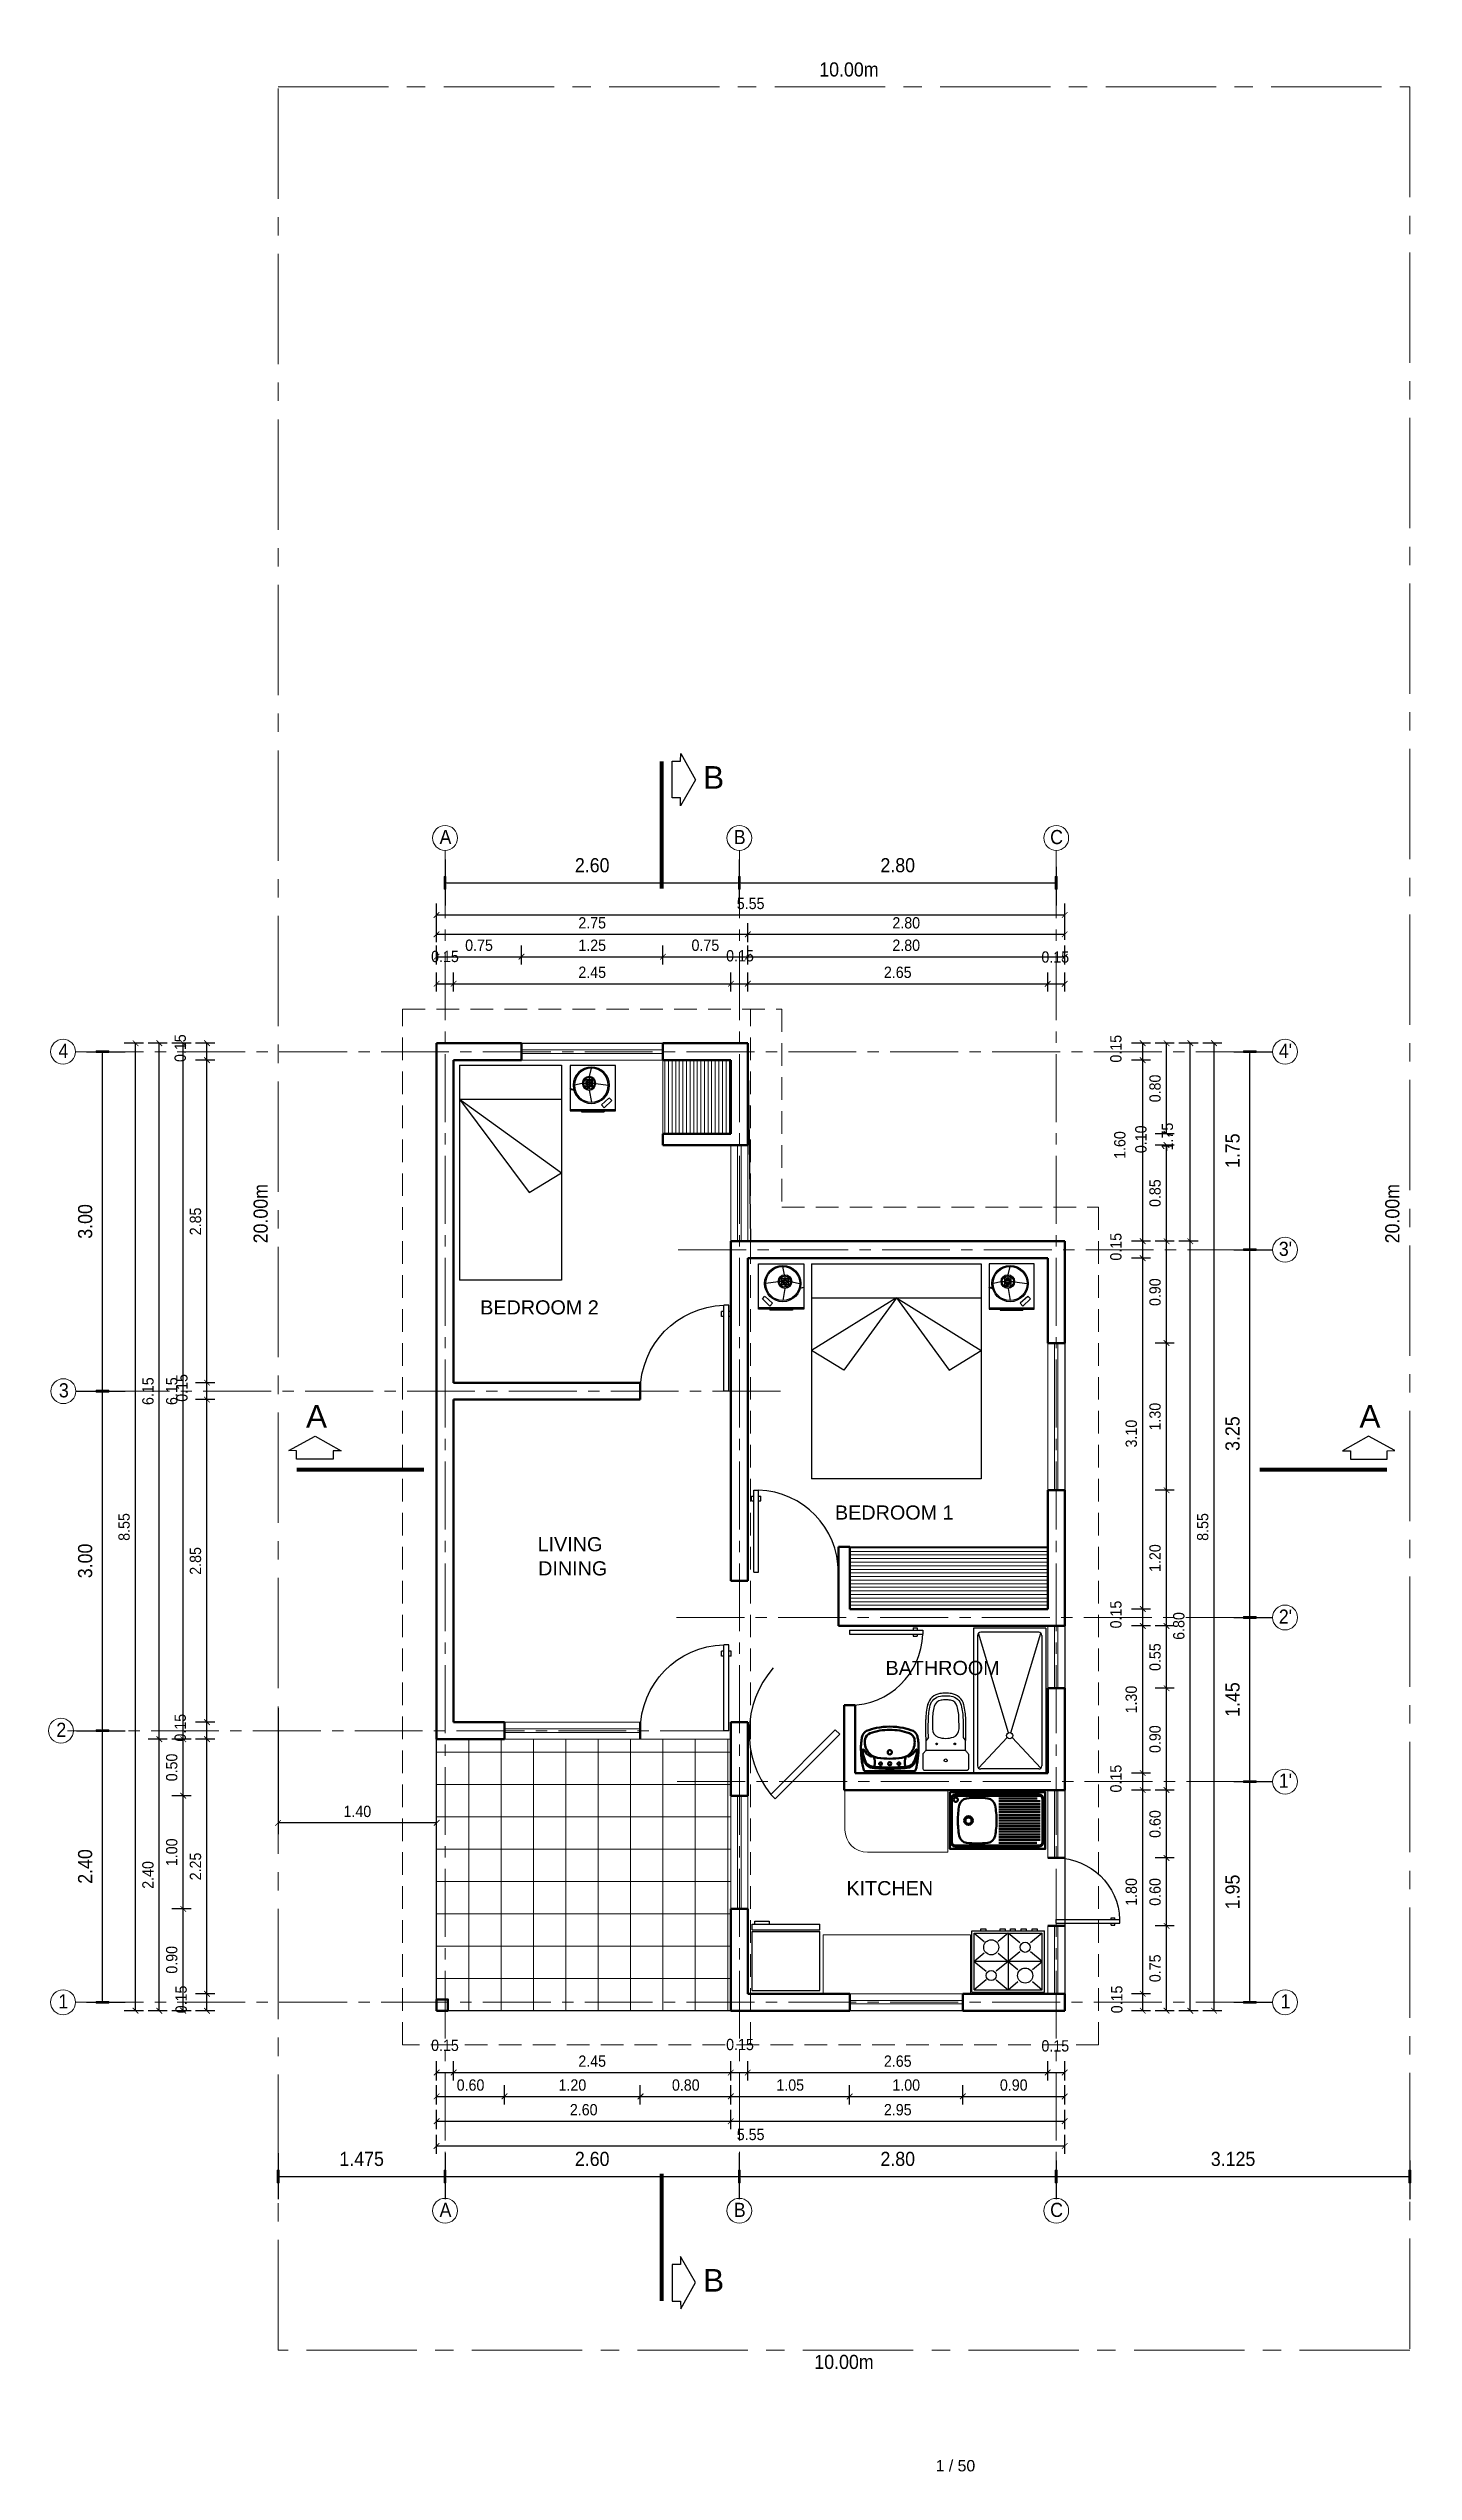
# Model space of a CAD drawing. Header units: inches. Extents: x 2.9 to 53.2, y 1.9 to 31.1.
# Drawn here: x 2.98 to 15.04, y 9.69 to 31.1 of the extents above; entities that cross this region are included whole.
import ezdxf
from ezdxf.enums import TextEntityAlignment as Align

# ---------------------------------------------------------------- set-up
doc = ezdxf.new("R2010")
doc.units = ezdxf.units.IN
doc.header["$MEASUREMENT"] = 0
doc.linetypes.add('CENTER2', pattern=[1.125, 0.75, -0.125, 0.125, -0.125])
doc.linetypes.add('RAYITAS', pattern=[0.375, 0.25, -0.125])
for name, color, linetype in [('02', 2, 'Continuous'), ('ARTEFACTOS', 2, 'Continuous'), ('CORTES', 4, 'Continuous'), ('MUEBLES', 2, 'Continuous'), ('MUROS', 5, 'Continuous'), ('PUERTAS', 1, 'Continuous'), ('TERRENO', 5, 'Continuous'), ('TEXTO', 2, 'Continuous')]:
    doc.layers.add(name, color=color, linetype=linetype)
for name, color, linetype, lineweight in [('ACHURADO', 8, 'Continuous', 5), ('COTAS', 1, 'Continuous', 13), ('FINITO', 9, 'Continuous', 9), ('FINO', 1, 'Continuous', 13), ('FINOMED', 2, 'Continuous', 20), ('MURO', 4, 'Continuous', 50)]:
    doc.layers.add(name, color=color, linetype=linetype, lineweight=lineweight)
doc.styles.add('AR', font='arial.ttf', dxfattribs={"width": 0.9})
doc.styles.add('ARIAL', font='arial.ttf')
doc.styles.add('ARIAL2', font='arial.ttf', dxfattribs={"width": 0.9})
doc.dimstyles.new('EJES', dxfattribs={"dimscale": 0, "dimtxt": 0.125, "dimasz": 0.015, "dimexe": 0.2, "dimexo": 0.08, "dimgap": 0.09, "dimtad": 1, "dimzin": 0, "dimdsep": 46, "dimtxsty": 'ARIAL2', "dimblk1": 'LCOT', "dimblk2": 'LCOT', "dimsah": 1, "dimcen": 0.09, "dimclrd": 1, "dimclre": 9, "dimclrt": 2, "dimadec": 0, "dimazin": 0, "dimtfac": 1, "dimtofl": 0, "dimtmove": 1, "dimatfit": 3, "dimldrblk": 'LCOT', "dimfxl": 0, "dimtolj": 1, "dimtzin": 0, "dimarcsym": 0})
doc.dimstyles.new('INTERIOR', dxfattribs={"dimscale": 0, "dimtxt": 0.1, "dimasz": 0.05, "dimexe": 0.1, "dimexo": 0.05, "dimgap": 0.05, "dimtad": 1, "dimzin": 0, "dimdsep": 46, "dimtxsty": 'AR', "dimblk1": 'ARCHTICK', "dimblk2": 'ARCHTICK', "dimsah": 1, "dimcen": 0.09, "dimclrd": 1, "dimclre": 9, "dimclrt": 2, "dimadec": 0, "dimazin": 0, "dimtfac": 1, "dimtofl": 0, "dimtmove": 1, "dimatfit": 3, "dimldrblk": 'ARCHTICK', "dimfxl": 0, "dimtolj": 1, "dimtzin": 0, "dimarcsym": 0})

msp = doc.modelspace()

# ---------------------------------------------------------------- texts
at = {"layer": 'TEXTO', "style": 'ARIAL'}
for s, height, p in [('B', 0.2, (8.8569, 24.5616)), ('BEDROOM 2', 0.125, (7.3183, 19.916)), ('A', 0.2, (5.3481, 18.9151)), ('A', 0.2, (14.6566, 18.9151)), ('BEDROOM 1', 0.125, (10.4534, 18.1031)), ('LIVING ', 0.125, (7.6118, 17.8232)), ('DINING', 0.125, (7.6118, 17.6099)), ('BATHROOM', 0.125, (10.8803, 16.73)), ('KITCHEN', 0.125, (10.4133, 14.7838)), ('B', 0.2, (8.8569, 11.2812))]:
    msp.add_text(s, height=height, dxfattribs=at).set_placement(p, align=Align.CENTER)
at = {"layer": 'TEXTO', "style": 'ARIAL', "width": 0.9}
for s, p in [('A', (6.4875, 24.0721)), ('B', (9.0875, 24.0721)), ('C', (11.8875, 24.0721)), ('4', (3.1113, 22.1834)), ("4'", (13.9099, 22.1834)), ("3'", (13.9099, 20.4334)), ('3', (3.115, 19.1834)), ("2'", (13.9099, 17.1834)), ('2', (3.0928, 16.1834)), ("1'", (13.9099, 15.7334)), ('1', (3.1113, 13.7834)), ('1', (13.9099, 13.7834)), ('A', (6.4875, 11.9408)), ('B', (9.0875, 11.9408)), ('C', (11.8875, 11.9408))]:
    msp.add_text(s, height=0.125, dxfattribs=at).set_placement(p, align=Align.CENTER)
at = {"layer": 'TEXTO', "style": 'ARIAL'}
msp.add_text('1 / 50', height=0.1, dxfattribs=at).set_placement((10.819, 9.6926))

# ---------------------------------------------------------------- blocks, each defined once
blk = doc.blocks.new('LCOT')
at = {"layer": 'COTAS', "color": 1, "linetype": 'ByBlock'}
blk.add_line((-0.5, 0), (-1, 0), dxfattribs=at)
at = {"layer": 'COTAS', "color": 1}
for p, q in [((-0.5, -3.7), (-0.5, 3.7)), ((-0.5, -3.7), (-0.5, 3.7)), ((-0.5, -3.7), (-0.5, 3.7)), ((-0.5, -3.7), (-0.5, 3.7)), ((-0.5, 3.7), (0.5, -3.7)), ((0.5, 3.7), (-0.5, -3.7)), ((-0.4, -3.7), (-0.4, 3.7)), ((-0.4, -3.7), (-0.4, 3.7)), ((-0.4, -3.7), (-0.4, 3.7)), ((-0.4, -3.7), (-0.4, 3.7)), ((-0.4, -3.7), (-0.4, 3.7)), ((-0.4, -3.7), (-0.4, 3.7)), ((-0.4, -3.7), (-0.4, 3.7)), ((-0.4, -3.7), (-0.4, 3.7)), ((-0.3, -3.7), (-0.3, 3.7)), ((-0.3, -3.7), (-0.3, 3.7)), ((-0.3, -3.7), (-0.3, 3.7)), ((-0.3, -3.7), (-0.3, 3.7)), ((-0.3, -3.7), (-0.3, 3.7)), ((-0.3, -3.7), (-0.3, 3.7)), ((-0.3, -3.7), (-0.3, 3.7)), ((-0.3, -3.7), (-0.3, 3.7)), ((-0.2, -3.7), (-0.2, 3.7)), ((-0.2, -3.7), (-0.2, 3.7)), ((-0.2, -3.7), (-0.2, 3.7)), ((-0.2, -3.7), (-0.2, 3.7)), ((-0.2, -3.7), (-0.2, 3.7)), ((-0.2, -3.7), (-0.2, 3.7)), ((-0.2, -3.7), (-0.2, 3.7)), ((-0.2, -3.7), (-0.2, 3.7)), ((-0.1, -3.7), (-0.1, 3.7)), ((-0.1, -3.7), (-0.1, 3.7)), ((-0.1, -3.7), (-0.1, 3.7)), ((-0.1, -3.7), (-0.1, 3.7)), ((-0.1, -3.7), (-0.1, 3.7)), ((-0.1, -3.7), (-0.1, 3.7)), ((-0.1, -3.7), (-0.1, 3.7)), ((-0.1, -3.7), (-0.1, 3.7)), ((0, -3.7), (0, 3.7)), ((0, -3.7), (0, 3.7)), ((0, -3.7), (0, 3.7)), ((0, -3.7), (0, 3.7)), ((0, -3.7), (0, 3.7)), ((0, -3.7), (0, 3.7)), ((0, -3.7), (0, 3.7)), ((0, -3.7), (0, 3.7)), ((0.1, -3.7), (0.1, 3.7)), ((0.1, -3.7), (0.1, 3.7)), ((0.1, -3.7), (0.1, 3.7)), ((0.1, -3.7), (0.1, 3.7)), ((0.1, -3.7), (0.1, 3.7)), ((0.1, -3.7), (0.1, 3.7)), ((0.1, -3.7), (0.1, 3.7)), ((0.1, -3.7), (0.1, 3.7)), ((0.2, -3.7), (0.2, 3.7)), ((0.2, -3.7), (0.2, 3.7)), ((0.2, -3.7), (0.2, 3.7)), ((0.2, -3.7), (0.2, 3.7)), ((0.2, -3.7), (0.2, 3.7)), ((0.2, -3.7), (0.2, 3.7)), ((0.2, -3.7), (0.2, 3.7)), ((0.2, -3.7), (0.2, 3.7)), ((0.3, -3.7), (0.3, 3.7)), ((0.3, -3.7), (0.3, 3.7)), ((0.3, -3.7), (0.3, 3.7)), ((0.3, -3.7), (0.3, 3.7)), ((0.3, -3.7), (0.3, 3.7)), ((0.3, -3.7), (0.3, 3.7)), ((0.3, -3.7), (0.3, 3.7)), ((0.3, -3.7), (0.3, 3.7)), ((0.4, -3.7), (0.4, 3.7)), ((0.4, -3.7), (0.4, 3.7)), ((0.4, -3.7), (0.4, 3.7)), ((0.4, -3.7), (0.4, 3.7)), ((0.4, -3.7), (0.4, 3.7)), ((0.4, -3.7), (0.4, 3.7)), ((0.4, -3.7), (0.4, 3.7)), ((0.4, -3.7), (0.4, 3.7)), ((0.5, -3.7), (0.5, 3.7)), ((0.5, -3.7), (0.5, 3.7)), ((0.5, -3.7), (0.5, 3.7)), ((0.5, -3.7), (0.5, 3.7))]:
    blk.add_line(p, q, dxfattribs=at)
blk.add_lwpolyline([(-0.5, 3.7), (-0.5, -3.7), (0.5, -3.7), (0.5, 3.7)], close=True, dxfattribs=at)
blk = doc.blocks.new('*D17')
at = {"layer": 'ACHURADO', "color": 9, "lineweight": -2, "transparency": 16777216}
for p, q in [((13.455, 22.238), (13.796, 22.238)), ((13.455, 20.488), (13.796, 20.488))]:
    blk.add_line(p, q, dxfattribs=at)
at = {"layer": 'ACHURADO', "color": 1, "lineweight": -2, "transparency": 16777216}
blk.add_line((13.596, 20.503), (13.596, 22.223), dxfattribs=at)
at = {"layer": 'Defpoints', "color": 0, "transparency": 16777216}
for p in [(13.375, 22.238), (13.596, 22.238), (13.375, 20.488)]:
    blk.add_point(p, dxfattribs=at)
at = {"layer": 'ACHURADO', "color": 1, "lineweight": -2, "transparency": 16777216, "xscale": 0.015, "yscale": 0.015, "zscale": 0.015}
for p, rotation in [((13.596, 22.238), 90), ((13.596, 20.488), 270)]:
    blk.add_blockref('LCOT', p, dxfattribs=dict(at, rotation=rotation))
at = {"layer": 'ACHURADO', "color": 2, "transparency": 16777216, "insert": (13.443, 21.363), "char_height": 0.125, "attachment_point": 5, "rotation": 90, "style": 'ARIAL2'}
blk.add_mtext('\\A1;1.75', dxfattribs=at)
blk = doc.blocks.new('*D18')
at = {"layer": 'ACHURADO', "color": 9, "lineweight": -2, "transparency": 16777216}
for p, q in [((3.316, 22.238), (3.657, 22.238)), ((3.242, 19.238), (3.657, 19.238))]:
    blk.add_line(p, q, dxfattribs=at)
at = {"layer": 'ACHURADO', "color": 1, "lineweight": -2, "transparency": 16777216}
blk.add_line((3.457, 19.253), (3.457, 22.223), dxfattribs=at)
at = {"layer": 'Defpoints', "color": 0, "transparency": 16777216}
for p in [(3.236, 22.238), (3.457, 22.238), (3.162, 19.238)]:
    blk.add_point(p, dxfattribs=at)
at = {"layer": 'ACHURADO', "color": 1, "lineweight": -2, "transparency": 16777216, "xscale": 0.015, "yscale": 0.015, "zscale": 0.015}
for p, rotation in [((3.457, 22.238), 90), ((3.457, 19.238), 270)]:
    blk.add_blockref('LCOT', p, dxfattribs=dict(at, rotation=rotation))
at = {"layer": 'ACHURADO', "color": 2, "transparency": 16777216, "insert": (3.304, 20.738), "char_height": 0.125, "attachment_point": 5, "rotation": 90, "style": 'ARIAL2'}
blk.add_mtext('\\A1;3.00', dxfattribs=at)
blk = doc.blocks.new('*D19')
at = {"layer": 'ACHURADO', "color": 9, "lineweight": -2, "transparency": 16777216}
for p, q in [((9.084, 23.872), (9.084, 23.531)), ((11.884, 23.872), (11.884, 23.531))]:
    blk.add_line(p, q, dxfattribs=at)
at = {"layer": 'ACHURADO', "color": 1, "lineweight": -2, "transparency": 16777216}
blk.add_line((9.099, 23.731), (11.869, 23.731), dxfattribs=at)
at = {"layer": 'Defpoints', "color": 0, "transparency": 16777216}
for p in [(9.084, 23.952), (11.884, 23.952), (11.884, 23.731)]:
    blk.add_point(p, dxfattribs=at)
at = {"layer": 'ACHURADO', "color": 1, "lineweight": -2, "transparency": 16777216, "xscale": 0.015, "yscale": 0.015, "zscale": 0.015, "rotation": 180}
blk.add_blockref('LCOT', (9.084, 23.731), dxfattribs=at)
at = {"layer": 'ACHURADO', "color": 1, "lineweight": -2, "transparency": 16777216, "xscale": 0.015, "yscale": 0.015, "zscale": 0.015}
blk.add_blockref('LCOT', (11.884, 23.731), dxfattribs=at)
at = {"layer": 'ACHURADO', "color": 2, "transparency": 16777216, "insert": (10.484, 23.885), "char_height": 0.125, "attachment_point": 5, "style": 'ARIAL2'}
blk.add_mtext('\\A1;2.80', dxfattribs=at)
blk = doc.blocks.new('PUE70')
at = {"layer": 'TERRENO', "color": 1}
for p, q in [((0, 0), (0.7, 0)), ((0, 0), (0, -0.04)), ((0.608, 0.02), (0.608, 0)), ((0.608, 0.02), (0.648, 0.02)), ((0.648, 0.02), (0.648, 0)), ((0.7, 0), (0.7, -0.04)), ((0, -0.04), (0.7, -0.04)), ((0.608, -0.04), (0.608, -0.06)), ((0.608, -0.06), (0.648, -0.06)), ((0.648, -0.04), (0.648, -0.06))]:
    blk.add_line(p, q, dxfattribs=at)
at = {"layer": 'TERRENO', "color": 9}
blk.add_arc((0, -0.02), 0.7, 270, 358.3628, dxfattribs=at)
blk = doc.blocks.new('P70')
at = {"layer": 'MURO', "xscale": -1.285714285714286, "yscale": 1.285714285714286, "zscale": 1.285714285714286, "rotation": 359.9999999999998}
blk.add_blockref('PUE70', (0, 0.932), dxfattribs=at)
blk = doc.blocks.new('*D20')
at = {"layer": 'ACHURADO', "color": 9, "lineweight": -2, "transparency": 16777216}
for p, q in [((13.455, 17.238), (13.796, 17.238)), ((13.455, 15.788), (13.796, 15.788))]:
    blk.add_line(p, q, dxfattribs=at)
at = {"layer": 'ACHURADO', "color": 1, "lineweight": -2, "transparency": 16777216}
blk.add_line((13.596, 15.803), (13.596, 17.223), dxfattribs=at)
at = {"layer": 'Defpoints', "color": 0, "transparency": 16777216}
for p in [(13.375, 17.238), (13.596, 17.238), (13.375, 15.788)]:
    blk.add_point(p, dxfattribs=at)
at = {"layer": 'ACHURADO', "color": 1, "lineweight": -2, "transparency": 16777216, "xscale": 0.015, "yscale": 0.015, "zscale": 0.015}
for p, rotation in [((13.596, 17.238), 90), ((13.596, 15.788), 270)]:
    blk.add_blockref('LCOT', p, dxfattribs=dict(at, rotation=rotation))
at = {"layer": 'ACHURADO', "color": 2, "transparency": 16777216, "insert": (13.443, 16.513), "char_height": 0.125, "attachment_point": 5, "rotation": 90, "style": 'ARIAL2'}
blk.add_mtext('\\A1;1.45', dxfattribs=at)
blk = doc.blocks.new('*D21')
at = {"layer": 'ACHURADO', "color": 9, "lineweight": -2, "transparency": 16777216}
for p, q in [((13.455, 15.788), (13.796, 15.788)), ((13.455, 13.838), (13.796, 13.838))]:
    blk.add_line(p, q, dxfattribs=at)
at = {"layer": 'ACHURADO', "color": 1, "lineweight": -2, "transparency": 16777216}
blk.add_line((13.596, 13.853), (13.596, 15.773), dxfattribs=at)
at = {"layer": 'Defpoints', "color": 0, "transparency": 16777216}
for p in [(13.375, 15.788), (13.596, 15.788), (13.375, 13.838)]:
    blk.add_point(p, dxfattribs=at)
at = {"layer": 'ACHURADO', "color": 1, "lineweight": -2, "transparency": 16777216, "xscale": 0.015, "yscale": 0.015, "zscale": 0.015}
for p, rotation in [((13.596, 15.788), 90), ((13.596, 13.838), 270)]:
    blk.add_blockref('LCOT', p, dxfattribs=dict(at, rotation=rotation))
at = {"layer": 'ACHURADO', "color": 2, "transparency": 16777216, "insert": (13.443, 14.813), "char_height": 0.125, "attachment_point": 5, "rotation": 90, "style": 'ARIAL2'}
blk.add_mtext('\\A1;1.95', dxfattribs=at)
blk = doc.blocks.new('D140A')
at = {"layer": 'ARTEFACTOS'}
for p, q in [((-1.038, 0.35), (0.362, 0.35)), ((-1.038, 0.35), (-1.038, -0.35)), ((-1.038, 0.35), (-1.038, -0.35)), ((-0.998, 0.28), (-0.998, -0.28)), ((-0.028, 0.011), (-0.989, 0.301)), ((-0.968, 0.31), (0.292, 0.31)), ((0.314, 0.301), (0.017, 0.024)), ((0.322, 0.28), (0.322, -0.28)), ((0.362, 0.35), (0.362, -0.35)), ((-0.028, -0.011), (-0.989, -0.301)), ((0.314, -0.301), (0.017, -0.024)), ((-1.038, -0.35), (0.362, -0.35)), ((-0.968, -0.31), (0.292, -0.31))]:
    blk.add_line(p, q, dxfattribs=at)
blk.add_circle((0, 0), 0.03, dxfattribs=at)
for centre, start, end in [((-0.968, 0.28), 90, 180), ((0.292, 0.28), 360, 90), ((-0.968, -0.28), 180, 270), ((0.292, -0.28), 270, 360)]:
    blk.add_arc(centre, 0.03, start, end, dxfattribs=at)
blk = doc.blocks.new('WCARQUIT')
at = {"layer": '02'}
for p, q in [((-0.184, 0.09), (-0.184, 0.09)), ((0.155, -0.204), (0.178, -0.172))]:
    blk.add_line(p, q, dxfattribs=at)
blk.add_lwpolyline([(0.192, 0.089, -0.272552), (0.202, 0.072), (0.202, -0.051, -0.244989), (0.194, -0.067, 0.171147), (0.19, -0.072, -0.333551), (0.166, -0.09), (-0.162, -0.09), (-0.162, -0.09, -0.333551), (-0.186, -0.072, 0.171147), (-0.19, -0.067, -0.244989), (-0.198, -0.051), (-0.198, 0.072, -0.272552), (-0.188, 0.089, -0.108584), (-0.184, 0.09), (0.188, 0.09, -0.108584)], format="xyb", close=True, dxfattribs=at)
for points in [[(0.155, -0.204), (0.155, -0.204, -0.010253), (0.155, -0.361, -0.060418), (0.139, -0.487, -0.299274), (0.049, -0.568, -0.038487), (0.002, -0.571, -0.038487), (-0.045, -0.568, -0.314222), (-0.135, -0.487, -0.060418), (-0.151, -0.361, -0.011824), (-0.151, -0.202), (-0.174, -0.172)], [(-0.1, -0.478, 0.299274), (-0.039, -0.532, 0.038487), (0.002, -0.535, 0.038487), (0.043, -0.532, 0.299274), (0.104, -0.478, 0.060418), (0.119, -0.361, 0.003815), (0.12, -0.278, 0.314585), (0.07, -0.207, 0.087418), (0.002, -0.195, 0.087418), (-0.066, -0.207, 0.314585), (-0.116, -0.278, 0.003815), (-0.115, -0.361, 0.060418), (-0.1, -0.478)]]:
    blk.add_lwpolyline(points, format="xyb", dxfattribs=at)
for centre, radius in [((0.002, 0), 0.0135), ((0.002, 0), 0.0135), ((-0.078, -0.146), 0.0075), ((0.082, -0.146), 0.0075)]:
    blk.add_circle(centre, radius, dxfattribs=at)
for centre, radius, start, end in [((5.324, -0.293), 5.5, 177.8638, 180.7095), ((-5.32, -0.293), 5.5, 359.2905, 2.1362), ((0.375, -0.355), 0.55, 180.7095, 194.5395), ((-0.371, -0.355), 0.55, 345.4605, 359.2905), ((-0.028, -0.459), 0.134, 194.5395, 261.1838), ((0.002, -0.265), 0.33, 261.1838, 270), ((0.002, -0.265), 0.33, 270, 278.8162), ((0.032, -0.459), 0.134, 278.8162, 345.4605)]:
    blk.add_arc(centre, radius, start, end, dxfattribs=at)
blk = doc.blocks.new('LO-A')
at = {"color": 2}
blk.add_lwpolyline([(0.181, 0.31, -0.182977), (0.229, 0.267, -0.047935), (0.262, 0.157, -0.048782), (0.277, 0.012, -0.048782), (0.262, -0.133, -0.047935), (0.229, -0.243, -0.182977), (0.181, -0.285, -0.054891), (0.134, -0.296, -0.021995), (0.064, -0.303, -0.066683), (-0.2, -0.27, -0.340996), (-0.208, -0.259), (-0.208, 0.012), (-0.208, 0.283, -0.340996), (-0.2, 0.295, -0.066683), (0.064, 0.327, -0.021995), (0.134, 0.32, -0.054891)], format="xyb", close=True, dxfattribs=at)
for centre, radius in [((-0.128, 0.012), 0.0175), ((-0.003, 0.012), 0.023)]:
    blk.add_circle(centre, radius, dxfattribs=at)
at = {"color": 2, "linetype": 'RAYITAS'}
for centre in [(-0.128, 0.112), (-0.128, -0.088)]:
    blk.add_circle(centre, 0.015, dxfattribs=at)
at = {"color": 2}
for centre, radius, start, end in [((-0.075, 0.193), 0.0995, 113.6125, 174.2304), ((-0.069, 0.195), 0.09, 112.6926, 164.0856), ((0.086, -0.174), 0.5, 96.3335, 113.6125), ((0.086, -0.174), 0.49, 97.8824, 112.6926), ((0.112, 0.136), 0.183, 118.8043, 152.0342), ((0.106, 0.105), 0.18, 78.3814, 125.0129), ((0.019, 0.304), 0.008, 298.7775, 97.8824), ((0.125, 0.198), 0.085, 19.1725, 78.3814), ((1.717, 0.012), 1.9, 174.2304, 180), ((1.717, 0.012), 1.9, 180, 185.7696), ((1.717, 0.012), 1.886, 174.6585, 180), ((1.717, 0.012), 1.886, 180, 185.3415), ((0.018, 0.17), 0.18, 164.0856, 172.6282), ((-0.149, 0.192), 0.012, 172.6282, 254.7696), ((-0.112, 0.325), 0.15, 254.7696, 294.7595), ((0.827, 0.012), 0.9, 171.539, 180), ((0.827, 0.012), 0.9, 180, 188.461), ((0.095, 0.121), 0.16, 155.0174, 171.539), ((-0.041, 0.217), 0.01, 152.0342, 232.4511), ((-0.055, 0.2), 0.012, 294.7475, 52.4511), ((0.095, 0.121), 0.16, 125.0129, 148.2373), ((-0.408, 0.012), 0.65, 0, 19.1725), ((-0.408, 0.012), 0.65, 340.8275, 360), ((-0.075, -0.169), 0.0995, 185.7696, 246.3875), ((-0.149, -0.168), 0.012, 105.2304, 187.3718), ((0.018, -0.146), 0.18, 187.3718, 195.9144), ((-0.069, -0.171), 0.09, 195.9144, 247.3074), ((-0.112, -0.301), 0.15, 65.2405, 105.2304), ((0.086, 0.198), 0.5, 246.3875, 263.6665), ((0.086, 0.198), 0.49, 247.3074, 262.1176), ((0.095, -0.097), 0.16, 188.461, 204.9826), ((-0.041, -0.193), 0.01, 127.5489, 207.9658), ((-0.055, -0.176), 0.012, 307.5489, 65.2525), ((0.112, -0.112), 0.183, 207.9658, 241.1957), ((0.095, -0.097), 0.16, 211.7627, 234.9871), ((0.106, -0.08), 0.18, 234.9871, 281.6186), ((0.125, -0.173), 0.085, 281.6186, 340.8275), ((0.019, -0.279), 0.008, 262.1176, 61.2225)]:
    blk.add_arc(centre, radius, start, end, dxfattribs=at)
blk = doc.blocks.new('LP-A1')
at = {"color": 2}
for p, q in [((-0.848, 0.466), (-0.848, 0.276)), ((-0.838, 0.466), (-0.838, 0.276)), ((-0.452, 0.447), (-0.818, 0.447)), ((-0.067, 0.506), (-0.808, 0.506)), ((-0.067, 0.496), (-0.808, 0.496)), ((-0.452, 0.471), (-0.79, 0.471)), ((-0.037, 0.466), (-0.037, 0.276)), ((-0.027, 0.466), (-0.027, 0.276)), ((-0.848, 0.086), (-0.848, 0.276)), ((-0.838, 0.086), (-0.838, 0.276)), ((-0.452, 0.422), (-0.818, 0.422)), ((-0.452, 0.398), (-0.818, 0.398)), ((-0.452, 0.373), (-0.818, 0.373)), ((-0.452, 0.349), (-0.818, 0.349)), ((-0.452, 0.325), (-0.818, 0.325)), ((-0.452, 0.3), (-0.818, 0.3)), ((-0.452, 0.276), (-0.818, 0.276)), ((-0.452, 0.251), (-0.818, 0.251)), ((-0.452, 0.227), (-0.818, 0.227)), ((-0.037, 0.086), (-0.037, 0.276)), ((-0.027, 0.086), (-0.027, 0.276)), ((-0.452, 0.202), (-0.818, 0.202)), ((-0.452, 0.178), (-0.818, 0.178)), ((-0.452, 0.153), (-0.818, 0.153)), ((-0.452, 0.129), (-0.818, 0.129)), ((-0.452, 0.105), (-0.818, 0.105)), ((-0.067, 0.056), (-0.808, 0.056)), ((-0.067, 0.046), (-0.808, 0.046)), ((-0.452, 0.08), (-0.788, 0.08))]:
    blk.add_line(p, q, dxfattribs=at)
blk.add_lwpolyline([(-0.02, 0.526), (-0.863, 0.526), (-0.863, 0.026), (-0.02, 0.026)], close=True, dxfattribs=at)
for centre, radius in [((-0.071, 0.46), 0.019), ((-0.184, 0.276), 0.038), ((-0.184, 0.276), 0.0275)]:
    blk.add_circle(centre, radius, dxfattribs=at)
for centre, radius, start, end in [((-0.808, 0.466), 0.04, 90, 180), ((-0.808, 0.466), 0.03, 90, 180), ((-0.346, 0.397), 0.075, 97.23, 169.6188), ((-0.261, -0.272), 0.75, 90, 97.23), ((-0.261, -0.272), 0.75, 82.77, 90), ((-0.176, 0.397), 0.075, 10.3812, 82.77), ((-0.067, 0.466), 0.04, 0, 90), ((-0.067, 0.466), 0.03, 0, 90), ((0.318, 0.276), 0.75, 169.6188, 180), ((0.318, 0.276), 0.75, 180, 190.3812), ((-0.84, 0.276), 0.75, 0, 10.3812), ((-0.84, 0.276), 0.75, 349.6188, 0), ((-0.808, 0.086), 0.04, 180, 270), ((-0.808, 0.086), 0.03, 180, 270), ((-0.346, 0.154), 0.075, 190.3812, 262.77), ((-0.261, 0.824), 0.75, 262.77, 270), ((-0.261, 0.824), 0.75, 270, 277.23), ((-0.176, 0.154), 0.075, 277.23, 349.6188), ((-0.067, 0.086), 0.03, 270, 0), ((-0.067, 0.086), 0.04, 270, 0)]:
    blk.add_arc(centre, radius, start, end, dxfattribs=at)
blk = doc.blocks.new('COC2')
at = {"color": 2}
for p, q in [((0, 0.64), (0, 0)), ((0, 0.64), (0.54, 0.64)), ((0.107, 0.515), (0.02, 0.62)), ((0.02, 0.62), (0.02, 0.02)), ((0.02, 0.62), (0.52, 0.62)), ((0.27, 0.62), (0.183, 0.515)), ((0.343, 0.532), (0.27, 0.62)), ((0.27, 0.02), (0.27, 0.62)), ((0.52, 0.62), (0.447, 0.532)), ((0.52, 0.62), (0.52, 0.02)), ((0.54, 0.64), (0.54, 0)), ((0.107, 0.425), (0.02, 0.32)), ((0.02, 0.32), (0.092, 0.234)), ((0.52, 0.32), (0.02, 0.32)), ((0.27, 0.32), (0.183, 0.425)), ((0.27, 0.32), (0.198, 0.234)), ((0.343, 0.408), (0.27, 0.32)), ((0.355, 0.217), (0.27, 0.32)), ((0.435, 0.217), (0.52, 0.32)), ((0.52, 0.32), (0.447, 0.408)), ((0, 0), (0.54, 0)), ((0.092, 0.106), (0.02, 0.02)), ((0.02, 0.02), (0.52, 0.02)), ((0.198, 0.106), (0.27, 0.02)), ((0.27, 0.02), (0.355, 0.123)), ((0.52, 0.02), (0.435, 0.123))]:
    blk.add_line(p, q, dxfattribs=at)
at = {"color": 1}
for points in [[(0.54, 0.561), (0.557, 0.561), (0.557, 0.519), (0.54, 0.519)], [(0.54, 0.39), (0.557, 0.39), (0.557, 0.348), (0.54, 0.348)], [(0.54, 0.301), (0.557, 0.301), (0.557, 0.259), (0.54, 0.259)], [(0.54, 0.204), (0.557, 0.204), (0.557, 0.162), (0.54, 0.162)], [(0.54, 0.107), (0.557, 0.107), (0.557, 0.065), (0.54, 0.065)]]:
    blk.add_lwpolyline(points, dxfattribs=at)
at = {"color": 3}
for centre, radius in [((0.145, 0.47), 0.0446), ((0.395, 0.47), 0.0665), ((0.145, 0.17), 0.0665), ((0.395, 0.17), 0.0446)]:
    blk.add_circle(centre, radius, dxfattribs=at)
blk = doc.blocks.new('COCINA-A')
at = {"layer": 'MUROS', "color": 2, "rotation": 270}
blk.add_blockref('COC2', (-0.64, 0.54), dxfattribs=at)
blk = doc.blocks.new('*D22')
at = {"layer": 'ACHURADO', "color": 9, "lineweight": -2, "transparency": 16777216}
for p, q in [((13.455, 20.488), (13.796, 20.488)), ((13.455, 17.238), (13.796, 17.238))]:
    blk.add_line(p, q, dxfattribs=at)
at = {"layer": 'ACHURADO', "color": 1, "lineweight": -2, "transparency": 16777216}
blk.add_line((13.596, 17.253), (13.596, 20.473), dxfattribs=at)
at = {"layer": 'Defpoints', "color": 0, "transparency": 16777216}
for p in [(13.375, 20.488), (13.596, 20.488), (13.375, 17.238)]:
    blk.add_point(p, dxfattribs=at)
at = {"layer": 'ACHURADO', "color": 1, "lineweight": -2, "transparency": 16777216, "xscale": 0.015, "yscale": 0.015, "zscale": 0.015}
for p, rotation in [((13.596, 20.488), 90), ((13.596, 17.238), 270)]:
    blk.add_blockref('LCOT', p, dxfattribs=dict(at, rotation=rotation))
at = {"layer": 'ACHURADO', "color": 2, "transparency": 16777216, "insert": (13.443, 18.863), "char_height": 0.125, "attachment_point": 5, "rotation": 90, "style": 'ARIAL2'}
blk.add_mtext('\\A1;3.25', dxfattribs=at)
blk = doc.blocks.new('REFRI-A')
at = {"color": 2}
for p, q in [((-0.6, 0.585), (0, 0.585)), ((-0.6, 0.585), (-0.6, 0.065)), ((0, 0.585), (0, 0.065)), ((-0.6, 0.065), (0, 0.065)), ((-0.6, 0.05), (0, 0.05)), ((-0.6, 0.05), (-0.6, 0)), ((-0.6, 0), (0, 0)), ((0, 0.05), (0, 0))]:
    blk.add_line(p, q, dxfattribs=at)
at = {"color": 1}
for p, q in [((-0.577, 0), (-0.577, -0.027)), ((-0.45, -0.027), (-0.45, 0)), ((-0.577, -0.027), (-0.45, -0.027))]:
    blk.add_line(p, q, dxfattribs=at)
blk = doc.blocks.new('REFRI')
at = {"layer": 'MUEBLES', "ltscale": 0.5, "xscale": -1, "rotation": 90}
blk.add_blockref('REFRI-A', (0.585, -0.6), dxfattribs=at)
blk = doc.blocks.new('*D23')
at = {"layer": 'ACHURADO', "color": 9, "lineweight": -2, "transparency": 16777216}
for p, q in [((3.226, 19.238), (3.657, 19.238)), ((3.269, 16.238), (3.657, 16.238))]:
    blk.add_line(p, q, dxfattribs=at)
at = {"layer": 'ACHURADO', "color": 1, "lineweight": -2, "transparency": 16777216}
blk.add_line((3.457, 16.253), (3.457, 19.223), dxfattribs=at)
at = {"layer": 'Defpoints', "color": 0, "transparency": 16777216}
for p in [(3.146, 19.238), (3.457, 19.238), (3.189, 16.238)]:
    blk.add_point(p, dxfattribs=at)
at = {"layer": 'ACHURADO', "color": 1, "lineweight": -2, "transparency": 16777216, "xscale": 0.015, "yscale": 0.015, "zscale": 0.015}
for p, rotation in [((3.457, 19.238), 90), ((3.457, 16.238), 270)]:
    blk.add_blockref('LCOT', p, dxfattribs=dict(at, rotation=rotation))
at = {"layer": 'ACHURADO', "color": 2, "transparency": 16777216, "insert": (3.304, 17.738), "char_height": 0.125, "attachment_point": 5, "rotation": 90, "style": 'ARIAL2'}
blk.add_mtext('\\A1;3.00', dxfattribs=at)
blk = doc.blocks.new('*D24')
at = {"layer": 'ACHURADO', "color": 9, "lineweight": -2, "transparency": 16777216}
for p, q in [((3.226, 16.238), (3.657, 16.238)), ((3.316, 13.838), (3.657, 13.838))]:
    blk.add_line(p, q, dxfattribs=at)
at = {"layer": 'ACHURADO', "color": 1, "lineweight": -2, "transparency": 16777216}
blk.add_line((3.457, 13.853), (3.457, 16.223), dxfattribs=at)
at = {"layer": 'Defpoints', "color": 0, "transparency": 16777216}
for p in [(3.146, 16.238), (3.457, 16.238), (3.236, 13.838)]:
    blk.add_point(p, dxfattribs=at)
at = {"layer": 'ACHURADO', "color": 1, "lineweight": -2, "transparency": 16777216, "xscale": 0.015, "yscale": 0.015, "zscale": 0.015}
for p, rotation in [((3.457, 16.238), 90), ((3.457, 13.838), 270)]:
    blk.add_blockref('LCOT', p, dxfattribs=dict(at, rotation=rotation))
at = {"layer": 'ACHURADO', "color": 2, "transparency": 16777216, "insert": (3.304, 15.038), "char_height": 0.125, "attachment_point": 5, "rotation": 90, "style": 'ARIAL2'}
blk.add_mtext('\\A1;2.40', dxfattribs=at)
blk = doc.blocks.new('_ARCHTICK')
at = {"color": 0, "linetype": 'ByBlock', "ltscale": 0.5, "const_width": 0.15}
blk.add_lwpolyline([(-0.5, -0.5), (0.5, 0.5)], dxfattribs=at)
blk = doc.blocks.new('*D25')
at = {"layer": 'COTAS', "color": 9, "lineweight": -2, "transparency": 16777216}
blk.add_line((5.009, 16.437), (5.009, 15.323), dxfattribs=at)
at = {"layer": 'COTAS', "color": 1, "lineweight": -2, "transparency": 16777216}
blk.add_line((6.409, 15.423), (5.009, 15.423), dxfattribs=at)
at = {"layer": 'Defpoints', "color": 0, "transparency": 16777216}
for p in [(5.009, 16.487), (6.409, 16.487), (5.009, 15.423)]:
    blk.add_point(p, dxfattribs=at)
at = {"layer": 'COTAS', "color": 1, "lineweight": -2, "transparency": 16777216, "xscale": 0.05, "yscale": 0.05, "zscale": 0.05, "rotation": 180}
blk.add_blockref('_ARCHTICK', (5.009, 15.423), dxfattribs=at)
at = {"layer": 'COTAS', "color": 1, "lineweight": -2, "transparency": 16777216, "xscale": 0.05, "yscale": 0.05, "zscale": 0.05}
blk.add_blockref('_ARCHTICK', (6.409, 15.423), dxfattribs=at)
at = {"layer": 'COTAS', "color": 2, "transparency": 16777216, "insert": (5.709, 15.524), "char_height": 0.1, "attachment_point": 5, "style": 'AR'}
blk.add_mtext('\\A1;1.40', dxfattribs=at)
blk = doc.blocks.new('CAMA90A')
at = {"layer": 'MUEBLES'}
for p, q in [((-0.4, -0.4), (-0.4, 0)), ((-0.4, 0), (0, 0)), ((-0.39, -0.4), (-0.39, 0)), ((0, 0), (0, -0.4)), ((-0.4, -0.1), (-0.41, -0.1)), ((-0.41, -0.3), (-0.41, -0.1)), ((-0.373, -0.1), (-0.309, -0.034)), ((-0.348, -0.124), (-0.373, -0.1)), ((-0.288, -0.058), (-0.348, -0.124)), ((-0.309, -0.034), (-0.286, -0.057)), ((-0.187, -0.264), (-0.187, -0.203)), ((-0.187, -0.203), (-0.127, -0.203)), ((-0.159, -0.174), (-0.175, -0.064)), ((-0.157, -0.219), (-0.157, -0.184)), ((-0.127, -0.203), (-0.127, -0.264)), ((-0.4, -0.3), (-0.41, -0.3)), ((0, -0.4), (-0.4, -0.4)), ((-0.217, -0.232), (-0.325, -0.214)), ((-0.21, -0.403), (-0.217, -0.367)), ((-0.212, -0.369), (-0.206, -0.402)), ((-0.206, -0.402), (-0.21, -0.403)), ((-0.172, -0.234), (-0.207, -0.234)), ((-0.187, -0.233), (-0.204, -0.251)), ((-0.187, -0.236), (-0.203, -0.253)), ((-0.127, -0.264), (-0.187, -0.264)), ((-0.16, -0.294), (-0.175, -0.364)), ((-0.157, -0.234), (-0.164, -0.23)), ((-0.164, -0.23), (-0.164, -0.236)), ((-0.151, -0.23), (-0.157, -0.234)), ((-0.157, -0.284), (-0.157, -0.249)), ((-0.151, -0.237), (-0.151, -0.23)), ((-0.107, -0.234), (-0.142, -0.234)), ((-0.097, -0.231), (-0.025, -0.214)), ((0.002, -0.478), (-1.898, -0.478)), ((-1.898, -0.478), (-1.898, -1.378)), ((-1.121, -0.762), (-0.948, -0.478)), ((-0.298, -1.378), (-0.948, -0.478)), ((-0.298, -1.378), (-0.298, -0.478)), ((0.002, -1.378), (0.002, -0.478)), ((-0.298, -1.378), (-1.121, -0.762)), ((0.002, -1.378), (-1.898, -1.378))]:
    blk.add_line(p, q, dxfattribs=at)
for centre, radius in [((-0.175, -0.214), 0.16), ((-0.175, -0.214), 0.15), ((-0.157, -0.234), 0.06), ((-0.157, -0.234), 0.05), ((-0.157, -0.234), 0.025), ((-0.157, -0.234), 0.015), ((-0.164, -0.236), 0.000881), ((-0.151, -0.237), 0.000881)]:
    blk.add_circle(centre, radius, dxfattribs=at)
blk = doc.blocks.new('P_VYV')
at = {"layer": 'PUERTAS'}
for p, q in [((-0.218, 0.218), (-0.789, -0.352)), ((-0.179, 0.179), (-0.218, 0.218)), ((-0.179, 0.179), (-0.749, -0.392)), ((-0.789, -0.352), (-0.749, -0.392))]:
    blk.add_line(p, q, dxfattribs=at)
at = {"layer": 'PUERTAS', "color": 9}
blk.add_arc((-0.1, 0.194), 0.879, 139.3358, 218.3752, dxfattribs=at)
blk = doc.blocks.new('CAMA150A')
at = {"layer": 'MUEBLES'}
for p, q in [((-0.4, 2.437), (0, 2.437)), ((-0.4, 2.037), (-0.4, 2.437)), ((-0.39, 2.037), (-0.39, 2.437)), ((-0.373, 2.337), (-0.309, 2.403)), ((-0.288, 2.378), (-0.348, 2.313)), ((-0.309, 2.403), (-0.286, 2.38)), ((-0.159, 2.263), (-0.175, 2.373)), ((0, 2.437), (0, 2.037)), ((-0.41, 2.137), (-0.41, 2.337)), ((-0.4, 2.337), (-0.41, 2.337)), ((-0.348, 2.313), (-0.373, 2.337)), ((-0.217, 2.205), (-0.325, 2.223)), ((-0.172, 2.203), (-0.207, 2.203)), ((-0.187, 2.203), (-0.204, 2.186)), ((-0.187, 2.201), (-0.203, 2.184)), ((-0.187, 2.234), (-0.127, 2.234)), ((-0.187, 2.173), (-0.187, 2.234)), ((-0.127, 2.173), (-0.187, 2.173)), ((-0.16, 2.143), (-0.175, 2.073)), ((-0.164, 2.206), (-0.164, 2.2)), ((-0.157, 2.203), (-0.164, 2.206)), ((-0.157, 2.218), (-0.157, 2.253)), ((-0.151, 2.206), (-0.157, 2.203)), ((-0.157, 2.153), (-0.157, 2.188)), ((-0.151, 2.2), (-0.151, 2.206)), ((-0.107, 2.203), (-0.142, 2.203)), ((-0.127, 2.234), (-0.127, 2.173)), ((-0.097, 2.206), (-0.025, 2.223)), ((0, 1.968), (-1.9, 1.968)), ((-1.9, 0.468), (-1.9, 1.968)), ((-0.939, 1.684), (-0.766, 1.968)), ((-0.3, 1.218), (-0.766, 1.968)), ((-0.4, 2.137), (-0.41, 2.137)), ((0, 2.037), (-0.4, 2.037)), ((-0.3, 1.968), (-0.3, 0.468)), ((-0.21, 2.033), (-0.217, 2.069)), ((-0.212, 2.068), (-0.206, 2.035)), ((-0.206, 2.035), (-0.21, 2.033)), ((0, 1.968), (0, 0.468)), ((-0.3, 1.218), (-0.939, 1.684)), ((-0.3, 1.218), (-0.939, 0.753)), ((-0.3, 1.218), (-0.766, 0.468)), ((-0.939, 0.753), (-0.766, 0.468)), ((0, 0.468), (-1.9, 0.468)), ((-0.4, 0.3), (-0.41, 0.3)), ((-0.41, 0.3), (-0.41, 0.1)), ((-0.4, 0.4), (-0.4, 0)), ((0, 0.4), (-0.4, 0.4)), ((-0.39, 0.4), (-0.39, 0)), ((-0.217, 0.232), (-0.325, 0.214)), ((-0.21, 0.403), (-0.217, 0.367)), ((-0.212, 0.369), (-0.206, 0.402)), ((-0.206, 0.402), (-0.21, 0.403)), ((-0.172, 0.234), (-0.207, 0.234)), ((-0.187, 0.233), (-0.204, 0.251)), ((-0.187, 0.236), (-0.203, 0.253)), ((-0.127, 0.264), (-0.187, 0.264)), ((-0.187, 0.264), (-0.187, 0.203)), ((-0.16, 0.294), (-0.175, 0.364)), ((-0.164, 0.23), (-0.164, 0.236)), ((-0.157, 0.234), (-0.164, 0.23)), ((-0.157, 0.284), (-0.157, 0.249)), ((-0.151, 0.23), (-0.157, 0.234)), ((-0.157, 0.219), (-0.157, 0.184)), ((-0.151, 0.237), (-0.151, 0.23)), ((-0.107, 0.234), (-0.142, 0.234)), ((-0.127, 0.203), (-0.127, 0.264)), ((-0.097, 0.231), (-0.025, 0.214)), ((0, 0), (0, 0.4)), ((-0.4, 0.1), (-0.41, 0.1)), ((-0.4, 0), (0, 0)), ((-0.348, 0.124), (-0.373, 0.1)), ((-0.373, 0.1), (-0.309, 0.034)), ((-0.288, 0.058), (-0.348, 0.124)), ((-0.309, 0.034), (-0.286, 0.057)), ((-0.187, 0.203), (-0.127, 0.203)), ((-0.159, 0.174), (-0.175, 0.064))]:
    blk.add_line(p, q, dxfattribs=at)
for centre, radius in [((-0.175, 2.223), 0.16), ((-0.175, 2.223), 0.15), ((-0.157, 2.203), 0.06), ((-0.157, 2.203), 0.05), ((-0.157, 2.203), 0.025), ((-0.157, 2.203), 0.015), ((-0.164, 2.2), 0.000881), ((-0.151, 2.2), 0.000881), ((-0.175, 0.214), 0.16), ((-0.175, 0.214), 0.15), ((-0.157, 0.234), 0.06), ((-0.157, 0.234), 0.05), ((-0.157, 0.234), 0.025), ((-0.157, 0.234), 0.015), ((-0.164, 0.236), 0.000881), ((-0.151, 0.237), 0.000881)]:
    blk.add_circle(centre, radius, dxfattribs=at)
blk = doc.blocks.new('*D26')
at = {"layer": 'ACHURADO', "color": 9, "lineweight": -2, "transparency": 16777216}
for p, q in [((6.484, 23.937), (6.484, 23.531)), ((9.084, 23.937), (9.084, 23.531))]:
    blk.add_line(p, q, dxfattribs=at)
at = {"layer": 'ACHURADO', "color": 1, "lineweight": -2, "transparency": 16777216}
blk.add_line((6.499, 23.731), (9.069, 23.731), dxfattribs=at)
at = {"layer": 'Defpoints', "color": 0, "transparency": 16777216}
for p in [(6.484, 24.017), (9.084, 24.017), (9.084, 23.731)]:
    blk.add_point(p, dxfattribs=at)
at = {"layer": 'ACHURADO', "color": 1, "lineweight": -2, "transparency": 16777216, "xscale": 0.015, "yscale": 0.015, "zscale": 0.015, "rotation": 180}
blk.add_blockref('LCOT', (6.484, 23.731), dxfattribs=at)
at = {"layer": 'ACHURADO', "color": 1, "lineweight": -2, "transparency": 16777216, "xscale": 0.015, "yscale": 0.015, "zscale": 0.015}
blk.add_blockref('LCOT', (9.084, 23.731), dxfattribs=at)
at = {"layer": 'ACHURADO', "color": 2, "transparency": 16777216, "insert": (7.784, 23.885), "char_height": 0.125, "attachment_point": 5, "style": 'ARIAL2'}
blk.add_mtext('\\A1;2.60', dxfattribs=at)
blk = doc.blocks.new('*D27')
at = {"layer": 'COTAS', "color": 9, "lineweight": -2, "transparency": 16777216}
for p, q in [((6.409, 22.769), (6.409, 22.938)), ((6.559, 22.769), (6.559, 22.938))]:
    blk.add_line(p, q, dxfattribs=at)
at = {"layer": 'COTAS', "color": 1, "lineweight": -2, "transparency": 16777216}
blk.add_line((6.409, 22.838), (6.559, 22.838), dxfattribs=at)
at = {"layer": 'Defpoints', "color": 0, "transparency": 16777216}
for p in [(6.409, 22.719), (6.559, 22.838), (6.559, 22.719)]:
    blk.add_point(p, dxfattribs=at)
at = {"layer": 'COTAS', "color": 1, "lineweight": -2, "transparency": 16777216, "xscale": 0.05, "yscale": 0.05, "zscale": 0.05, "rotation": 180}
blk.add_blockref('_ARCHTICK', (6.409, 22.838), dxfattribs=at)
at = {"layer": 'COTAS', "color": 1, "lineweight": -2, "transparency": 16777216, "xscale": 0.05, "yscale": 0.05, "zscale": 0.05}
blk.add_blockref('_ARCHTICK', (6.559, 22.838), dxfattribs=at)
at = {"layer": 'COTAS', "color": 2, "transparency": 16777216, "insert": (6.483, 23.079), "char_height": 0.1, "attachment_point": 5, "style": 'AR'}
blk.add_mtext('\\A1;0.15', dxfattribs=at)
blk = doc.blocks.new('*D28')
at = {"layer": 'COTAS', "color": 9, "lineweight": -2, "transparency": 16777216}
blk.add_line((9.009, 22.769), (9.009, 22.938), dxfattribs=at)
at = {"layer": 'COTAS', "color": 1, "lineweight": -2, "transparency": 16777216}
blk.add_line((6.559, 22.838), (9.009, 22.838), dxfattribs=at)
at = {"layer": 'Defpoints', "color": 0, "transparency": 16777216}
for p in [(6.559, 22.719), (9.009, 22.838), (9.009, 22.719)]:
    blk.add_point(p, dxfattribs=at)
at = {"layer": 'COTAS', "color": 1, "lineweight": -2, "transparency": 16777216, "xscale": 0.05, "yscale": 0.05, "zscale": 0.05, "rotation": 180}
blk.add_blockref('_ARCHTICK', (6.559, 22.838), dxfattribs=at)
at = {"layer": 'COTAS', "color": 1, "lineweight": -2, "transparency": 16777216, "xscale": 0.05, "yscale": 0.05, "zscale": 0.05}
blk.add_blockref('_ARCHTICK', (9.009, 22.838), dxfattribs=at)
at = {"layer": 'COTAS', "color": 2, "transparency": 16777216, "insert": (7.784, 22.939), "char_height": 0.1, "attachment_point": 5, "style": 'AR'}
blk.add_mtext('\\A1;2.45', dxfattribs=at)
blk = doc.blocks.new('*D29')
at = {"layer": 'COTAS', "color": 9, "lineweight": -2, "transparency": 16777216}
blk.add_line((9.159, 22.769), (9.159, 22.938), dxfattribs=at)
at = {"layer": 'COTAS', "color": 1, "lineweight": -2, "transparency": 16777216}
blk.add_line((9.009, 22.838), (9.159, 22.838), dxfattribs=at)
at = {"layer": 'Defpoints', "color": 0, "transparency": 16777216}
for p in [(9.009, 22.719), (9.159, 22.838), (9.159, 22.719)]:
    blk.add_point(p, dxfattribs=at)
at = {"layer": 'COTAS', "color": 1, "lineweight": -2, "transparency": 16777216, "xscale": 0.05, "yscale": 0.05, "zscale": 0.05, "rotation": 180}
blk.add_blockref('_ARCHTICK', (9.009, 22.838), dxfattribs=at)
at = {"layer": 'COTAS', "color": 1, "lineweight": -2, "transparency": 16777216, "xscale": 0.05, "yscale": 0.05, "zscale": 0.05}
blk.add_blockref('_ARCHTICK', (9.159, 22.838), dxfattribs=at)
at = {"layer": 'COTAS', "color": 2, "transparency": 16777216, "insert": (9.09, 23.085), "char_height": 0.1, "attachment_point": 5, "style": 'AR'}
blk.add_mtext('\\A1;0.15', dxfattribs=at)
blk = doc.blocks.new('*D30')
at = {"layer": 'COTAS', "color": 9, "lineweight": -2, "transparency": 16777216}
blk.add_line((11.809, 22.769), (11.809, 22.938), dxfattribs=at)
at = {"layer": 'COTAS', "color": 1, "lineweight": -2, "transparency": 16777216}
blk.add_line((9.159, 22.838), (11.809, 22.838), dxfattribs=at)
at = {"layer": 'Defpoints', "color": 0, "transparency": 16777216}
for p in [(9.159, 22.719), (11.809, 22.838), (11.809, 22.719)]:
    blk.add_point(p, dxfattribs=at)
at = {"layer": 'COTAS', "color": 1, "lineweight": -2, "transparency": 16777216, "xscale": 0.05, "yscale": 0.05, "zscale": 0.05, "rotation": 180}
blk.add_blockref('_ARCHTICK', (9.159, 22.838), dxfattribs=at)
at = {"layer": 'COTAS', "color": 1, "lineweight": -2, "transparency": 16777216, "xscale": 0.05, "yscale": 0.05, "zscale": 0.05}
blk.add_blockref('_ARCHTICK', (11.809, 22.838), dxfattribs=at)
at = {"layer": 'COTAS', "color": 2, "transparency": 16777216, "insert": (10.484, 22.939), "char_height": 0.1, "attachment_point": 5, "style": 'AR'}
blk.add_mtext('\\A1;2.65', dxfattribs=at)
blk = doc.blocks.new('*D31')
at = {"layer": 'COTAS', "color": 9, "lineweight": -2, "transparency": 16777216}
blk.add_line((11.959, 22.769), (11.959, 22.938), dxfattribs=at)
at = {"layer": 'COTAS', "color": 1, "lineweight": -2, "transparency": 16777216}
blk.add_line((11.809, 22.838), (11.959, 22.838), dxfattribs=at)
at = {"layer": 'Defpoints', "color": 0, "transparency": 16777216}
for p in [(11.809, 22.719), (11.959, 22.838), (11.959, 22.719)]:
    blk.add_point(p, dxfattribs=at)
at = {"layer": 'COTAS', "color": 1, "lineweight": -2, "transparency": 16777216, "xscale": 0.05, "yscale": 0.05, "zscale": 0.05, "rotation": 180}
blk.add_blockref('_ARCHTICK', (11.809, 22.838), dxfattribs=at)
at = {"layer": 'COTAS', "color": 1, "lineweight": -2, "transparency": 16777216, "xscale": 0.05, "yscale": 0.05, "zscale": 0.05}
blk.add_blockref('_ARCHTICK', (11.959, 22.838), dxfattribs=at)
at = {"layer": 'COTAS', "color": 2, "transparency": 16777216, "insert": (11.876, 23.074), "char_height": 0.1, "attachment_point": 5, "style": 'AR'}
blk.add_mtext('\\A1;0.15', dxfattribs=at)
blk = doc.blocks.new('*D32')
at = {"layer": 'COTAS', "color": 9, "lineweight": -2, "transparency": 16777216}
for p, q in [((6.409, 23.008), (6.409, 23.177)), ((7.159, 23.008), (7.159, 23.177))]:
    blk.add_line(p, q, dxfattribs=at)
at = {"layer": 'COTAS', "color": 1, "lineweight": -2, "transparency": 16777216}
blk.add_line((6.409, 23.077), (7.159, 23.077), dxfattribs=at)
at = {"layer": 'Defpoints', "color": 0, "transparency": 16777216}
for p in [(6.409, 22.958), (7.159, 23.077), (7.159, 22.958)]:
    blk.add_point(p, dxfattribs=at)
at = {"layer": 'COTAS', "color": 1, "lineweight": -2, "transparency": 16777216, "xscale": 0.05, "yscale": 0.05, "zscale": 0.05, "rotation": 180}
blk.add_blockref('_ARCHTICK', (6.409, 23.077), dxfattribs=at)
at = {"layer": 'COTAS', "color": 1, "lineweight": -2, "transparency": 16777216, "xscale": 0.05, "yscale": 0.05, "zscale": 0.05}
blk.add_blockref('_ARCHTICK', (7.159, 23.077), dxfattribs=at)
at = {"layer": 'COTAS', "color": 2, "transparency": 16777216, "insert": (6.784, 23.178), "char_height": 0.1, "attachment_point": 5, "style": 'AR'}
blk.add_mtext('\\A1;0.75', dxfattribs=at)
blk = doc.blocks.new('*D33')
at = {"layer": 'COTAS', "color": 9, "lineweight": -2, "transparency": 16777216}
blk.add_line((8.409, 23.008), (8.409, 23.177), dxfattribs=at)
at = {"layer": 'COTAS', "color": 1, "lineweight": -2, "transparency": 16777216}
blk.add_line((7.159, 23.077), (8.409, 23.077), dxfattribs=at)
at = {"layer": 'Defpoints', "color": 0, "transparency": 16777216}
for p in [(7.159, 22.958), (8.409, 23.077), (8.409, 22.958)]:
    blk.add_point(p, dxfattribs=at)
at = {"layer": 'COTAS', "color": 1, "lineweight": -2, "transparency": 16777216, "xscale": 0.05, "yscale": 0.05, "zscale": 0.05, "rotation": 180}
blk.add_blockref('_ARCHTICK', (7.159, 23.077), dxfattribs=at)
at = {"layer": 'COTAS', "color": 1, "lineweight": -2, "transparency": 16777216, "xscale": 0.05, "yscale": 0.05, "zscale": 0.05}
blk.add_blockref('_ARCHTICK', (8.409, 23.077), dxfattribs=at)
at = {"layer": 'COTAS', "color": 2, "transparency": 16777216, "insert": (7.784, 23.178), "char_height": 0.1, "attachment_point": 5, "style": 'AR'}
blk.add_mtext('\\A1;1.25', dxfattribs=at)
blk = doc.blocks.new('*D34')
at = {"layer": 'COTAS', "color": 9, "lineweight": -2, "transparency": 16777216}
blk.add_line((9.159, 23.008), (9.159, 23.177), dxfattribs=at)
at = {"layer": 'COTAS', "color": 1, "lineweight": -2, "transparency": 16777216}
blk.add_line((8.409, 23.077), (9.159, 23.077), dxfattribs=at)
at = {"layer": 'Defpoints', "color": 0, "transparency": 16777216}
for p in [(8.409, 22.958), (9.159, 23.077), (9.159, 22.958)]:
    blk.add_point(p, dxfattribs=at)
at = {"layer": 'COTAS', "color": 1, "lineweight": -2, "transparency": 16777216, "xscale": 0.05, "yscale": 0.05, "zscale": 0.05, "rotation": 180}
blk.add_blockref('_ARCHTICK', (8.409, 23.077), dxfattribs=at)
at = {"layer": 'COTAS', "color": 1, "lineweight": -2, "transparency": 16777216, "xscale": 0.05, "yscale": 0.05, "zscale": 0.05}
blk.add_blockref('_ARCHTICK', (9.159, 23.077), dxfattribs=at)
at = {"layer": 'COTAS', "color": 2, "transparency": 16777216, "insert": (8.784, 23.178), "char_height": 0.1, "attachment_point": 5, "style": 'AR'}
blk.add_mtext('\\A1;0.75', dxfattribs=at)
blk = doc.blocks.new('*D35')
at = {"layer": 'COTAS', "color": 9, "lineweight": -2, "transparency": 16777216}
blk.add_line((11.959, 23.008), (11.959, 23.177), dxfattribs=at)
at = {"layer": 'COTAS', "color": 1, "lineweight": -2, "transparency": 16777216}
blk.add_line((9.159, 23.077), (11.959, 23.077), dxfattribs=at)
at = {"layer": 'Defpoints', "color": 0, "transparency": 16777216}
for p in [(9.159, 22.958), (11.959, 23.077), (11.959, 22.958)]:
    blk.add_point(p, dxfattribs=at)
at = {"layer": 'COTAS', "color": 1, "lineweight": -2, "transparency": 16777216, "xscale": 0.05, "yscale": 0.05, "zscale": 0.05, "rotation": 180}
blk.add_blockref('_ARCHTICK', (9.159, 23.077), dxfattribs=at)
at = {"layer": 'COTAS', "color": 1, "lineweight": -2, "transparency": 16777216, "xscale": 0.05, "yscale": 0.05, "zscale": 0.05}
blk.add_blockref('_ARCHTICK', (11.959, 23.077), dxfattribs=at)
at = {"layer": 'COTAS', "color": 2, "transparency": 16777216, "insert": (10.559, 23.178), "char_height": 0.1, "attachment_point": 5, "style": 'AR'}
blk.add_mtext('\\A1;2.80', dxfattribs=at)
blk = doc.blocks.new('*D36')
at = {"layer": 'COTAS', "color": 9, "lineweight": -2, "transparency": 16777216}
for p, q in [((6.409, 23.206), (6.409, 23.375)), ((9.159, 23.206), (9.159, 23.375))]:
    blk.add_line(p, q, dxfattribs=at)
at = {"layer": 'COTAS', "color": 1, "lineweight": -2, "transparency": 16777216}
blk.add_line((6.409, 23.275), (9.159, 23.275), dxfattribs=at)
at = {"layer": 'Defpoints', "color": 0, "transparency": 16777216}
for p in [(6.409, 23.156), (9.159, 23.275), (9.159, 23.156)]:
    blk.add_point(p, dxfattribs=at)
at = {"layer": 'COTAS', "color": 1, "lineweight": -2, "transparency": 16777216, "xscale": 0.05, "yscale": 0.05, "zscale": 0.05, "rotation": 180}
blk.add_blockref('_ARCHTICK', (6.409, 23.275), dxfattribs=at)
at = {"layer": 'COTAS', "color": 1, "lineweight": -2, "transparency": 16777216, "xscale": 0.05, "yscale": 0.05, "zscale": 0.05}
blk.add_blockref('_ARCHTICK', (9.159, 23.275), dxfattribs=at)
at = {"layer": 'COTAS', "color": 2, "transparency": 16777216, "insert": (7.784, 23.376), "char_height": 0.1, "attachment_point": 5, "style": 'AR'}
blk.add_mtext('\\A1;2.75', dxfattribs=at)
blk = doc.blocks.new('*D37')
at = {"layer": 'COTAS', "color": 9, "lineweight": -2, "transparency": 16777216}
blk.add_line((11.959, 23.227), (11.959, 23.375), dxfattribs=at)
at = {"layer": 'COTAS', "color": 1, "lineweight": -2, "transparency": 16777216}
blk.add_line((9.159, 23.275), (11.959, 23.275), dxfattribs=at)
at = {"layer": 'Defpoints', "color": 0, "transparency": 16777216}
for p in [(9.159, 23.156), (11.959, 23.275), (11.959, 23.177)]:
    blk.add_point(p, dxfattribs=at)
at = {"layer": 'COTAS', "color": 1, "lineweight": -2, "transparency": 16777216, "xscale": 0.05, "yscale": 0.05, "zscale": 0.05, "rotation": 180}
blk.add_blockref('_ARCHTICK', (9.159, 23.275), dxfattribs=at)
at = {"layer": 'COTAS', "color": 1, "lineweight": -2, "transparency": 16777216, "xscale": 0.05, "yscale": 0.05, "zscale": 0.05}
blk.add_blockref('_ARCHTICK', (11.959, 23.275), dxfattribs=at)
at = {"layer": 'COTAS', "color": 2, "transparency": 16777216, "insert": (10.559, 23.376), "char_height": 0.1, "attachment_point": 5, "style": 'AR'}
blk.add_mtext('\\A1;2.80', dxfattribs=at)
blk = doc.blocks.new('*D38')
at = {"layer": 'COTAS', "color": 9, "lineweight": -2, "transparency": 16777216}
for p, q in [((6.409, 23.376), (6.409, 23.546)), ((11.959, 23.376), (11.959, 23.546))]:
    blk.add_line(p, q, dxfattribs=at)
at = {"layer": 'COTAS', "color": 1, "lineweight": -2, "transparency": 16777216}
blk.add_line((6.409, 23.446), (11.959, 23.446), dxfattribs=at)
at = {"layer": 'Defpoints', "color": 0, "transparency": 16777216}
for p in [(11.959, 23.446), (6.409, 23.326), (11.959, 23.326)]:
    blk.add_point(p, dxfattribs=at)
at = {"layer": 'COTAS', "color": 1, "lineweight": -2, "transparency": 16777216, "xscale": 0.05, "yscale": 0.05, "zscale": 0.05, "rotation": 180}
blk.add_blockref('_ARCHTICK', (6.409, 23.446), dxfattribs=at)
at = {"layer": 'COTAS', "color": 1, "lineweight": -2, "transparency": 16777216, "xscale": 0.05, "yscale": 0.05, "zscale": 0.05}
blk.add_blockref('_ARCHTICK', (11.959, 23.446), dxfattribs=at)
at = {"layer": 'COTAS', "color": 2, "transparency": 16777216, "insert": (9.184, 23.547), "char_height": 0.1, "attachment_point": 5, "style": 'AR'}
blk.add_mtext('\\A1;5.55', dxfattribs=at)
blk = doc.blocks.new('*D39')
at = {"layer": 'COTAS', "color": 9, "lineweight": -2, "transparency": 16777216}
for p, q in [((4.45, 13.913), (4.28, 13.913)), ((4.45, 13.763), (4.28, 13.763))]:
    blk.add_line(p, q, dxfattribs=at)
at = {"layer": 'COTAS', "color": 1, "lineweight": -2, "transparency": 16777216}
blk.add_line((4.38, 13.763), (4.38, 13.913), dxfattribs=at)
at = {"layer": 'Defpoints', "color": 0, "transparency": 16777216}
for p in [(4.38, 13.913), (4.5, 13.913), (4.5, 13.763)]:
    blk.add_point(p, dxfattribs=at)
at = {"layer": 'COTAS', "color": 1, "lineweight": -2, "transparency": 16777216, "xscale": 0.05, "yscale": 0.05, "zscale": 0.05}
for p, rotation in [((4.38, 13.913), 90), ((4.38, 13.763), 270)]:
    blk.add_blockref('_ARCHTICK', p, dxfattribs=dict(at, rotation=rotation))
at = {"layer": 'COTAS', "color": 2, "transparency": 16777216, "insert": (4.152, 13.863), "char_height": 0.1, "attachment_point": 5, "rotation": 90, "style": 'AR'}
blk.add_mtext('\\A1;0.15', dxfattribs=at)
blk = doc.blocks.new('*D40')
at = {"layer": 'COTAS', "color": 9, "lineweight": -2, "transparency": 16777216}
blk.add_line((4.45, 16.163), (4.28, 16.163), dxfattribs=at)
at = {"layer": 'COTAS', "color": 1, "lineweight": -2, "transparency": 16777216}
blk.add_line((4.38, 13.913), (4.38, 16.163), dxfattribs=at)
at = {"layer": 'Defpoints', "color": 0, "transparency": 16777216}
for p in [(4.38, 16.163), (4.5, 16.163), (4.5, 13.913)]:
    blk.add_point(p, dxfattribs=at)
at = {"layer": 'COTAS', "color": 1, "lineweight": -2, "transparency": 16777216, "xscale": 0.05, "yscale": 0.05, "zscale": 0.05}
for p, rotation in [((4.38, 16.163), 90), ((4.38, 13.913), 270)]:
    blk.add_blockref('_ARCHTICK', p, dxfattribs=dict(at, rotation=rotation))
at = {"layer": 'COTAS', "color": 2, "transparency": 16777216, "insert": (4.279, 15.038), "char_height": 0.1, "attachment_point": 5, "rotation": 90, "style": 'AR'}
blk.add_mtext('\\A1;2.25', dxfattribs=at)
blk = doc.blocks.new('*D41')
at = {"layer": 'COTAS', "color": 9, "lineweight": -2, "transparency": 16777216}
blk.add_line((4.45, 16.313), (4.28, 16.313), dxfattribs=at)
at = {"layer": 'COTAS', "color": 1, "lineweight": -2, "transparency": 16777216}
blk.add_line((4.38, 16.163), (4.38, 16.313), dxfattribs=at)
at = {"layer": 'Defpoints', "color": 0, "transparency": 16777216}
for p in [(4.38, 16.313), (4.5, 16.313), (4.5, 16.163)]:
    blk.add_point(p, dxfattribs=at)
at = {"layer": 'COTAS', "color": 1, "lineweight": -2, "transparency": 16777216, "xscale": 0.05, "yscale": 0.05, "zscale": 0.05}
for p, rotation in [((4.38, 16.313), 90), ((4.38, 16.163), 270)]:
    blk.add_blockref('_ARCHTICK', p, dxfattribs=dict(at, rotation=rotation))
at = {"layer": 'COTAS', "color": 2, "transparency": 16777216, "insert": (4.144, 16.264), "char_height": 0.1, "attachment_point": 5, "rotation": 90, "style": 'AR'}
blk.add_mtext('\\A1;0.15', dxfattribs=at)
blk = doc.blocks.new('*D42')
at = {"layer": 'COTAS', "color": 9, "lineweight": -2, "transparency": 16777216}
blk.add_line((4.45, 19.163), (4.28, 19.163), dxfattribs=at)
at = {"layer": 'COTAS', "color": 1, "lineweight": -2, "transparency": 16777216}
blk.add_line((4.38, 16.313), (4.38, 19.163), dxfattribs=at)
at = {"layer": 'Defpoints', "color": 0, "transparency": 16777216}
for p in [(4.38, 19.163), (4.5, 19.163), (4.5, 16.313)]:
    blk.add_point(p, dxfattribs=at)
at = {"layer": 'COTAS', "color": 1, "lineweight": -2, "transparency": 16777216, "xscale": 0.05, "yscale": 0.05, "zscale": 0.05}
for p, rotation in [((4.38, 19.163), 90), ((4.38, 16.313), 270)]:
    blk.add_blockref('_ARCHTICK', p, dxfattribs=dict(at, rotation=rotation))
at = {"layer": 'COTAS', "color": 2, "transparency": 16777216, "insert": (4.279, 17.738), "char_height": 0.1, "attachment_point": 5, "rotation": 90, "style": 'AR'}
blk.add_mtext('\\A1;2.85', dxfattribs=at)
blk = doc.blocks.new('*D43')
at = {"layer": 'COTAS', "color": 9, "lineweight": -2, "transparency": 16777216}
blk.add_line((4.45, 19.313), (4.28, 19.313), dxfattribs=at)
at = {"layer": 'COTAS', "color": 1, "lineweight": -2, "transparency": 16777216}
blk.add_line((4.38, 19.163), (4.38, 19.313), dxfattribs=at)
at = {"layer": 'Defpoints', "color": 0, "transparency": 16777216}
for p in [(4.38, 19.313), (4.5, 19.313), (4.5, 19.163)]:
    blk.add_point(p, dxfattribs=at)
at = {"layer": 'COTAS', "color": 1, "lineweight": -2, "transparency": 16777216, "xscale": 0.05, "yscale": 0.05, "zscale": 0.05}
for p, rotation in [((4.38, 19.313), 90), ((4.38, 19.163), 270)]:
    blk.add_blockref('_ARCHTICK', p, dxfattribs=dict(at, rotation=rotation))
at = {"layer": 'COTAS', "color": 2, "transparency": 16777216, "insert": (4.159, 19.267), "char_height": 0.1, "attachment_point": 5, "rotation": 90, "style": 'AR'}
blk.add_mtext('\\A1;0.15', dxfattribs=at)
blk = doc.blocks.new('*D44')
at = {"layer": 'COTAS', "color": 9, "lineweight": -2, "transparency": 16777216}
blk.add_line((4.45, 22.163), (4.28, 22.163), dxfattribs=at)
at = {"layer": 'COTAS', "color": 1, "lineweight": -2, "transparency": 16777216}
blk.add_line((4.38, 19.313), (4.38, 22.163), dxfattribs=at)
at = {"layer": 'Defpoints', "color": 0, "transparency": 16777216}
for p in [(4.38, 22.163), (4.5, 22.163), (4.5, 19.313)]:
    blk.add_point(p, dxfattribs=at)
at = {"layer": 'COTAS', "color": 1, "lineweight": -2, "transparency": 16777216, "xscale": 0.05, "yscale": 0.05, "zscale": 0.05}
for p, rotation in [((4.38, 22.163), 90), ((4.38, 19.313), 270)]:
    blk.add_blockref('_ARCHTICK', p, dxfattribs=dict(at, rotation=rotation))
at = {"layer": 'COTAS', "color": 2, "transparency": 16777216, "insert": (4.279, 20.738), "char_height": 0.1, "attachment_point": 5, "rotation": 90, "style": 'AR'}
blk.add_mtext('\\A1;2.85', dxfattribs=at)
blk = doc.blocks.new('*D45')
at = {"layer": 'COTAS', "color": 9, "lineweight": -2, "transparency": 16777216}
blk.add_line((4.45, 22.313), (4.28, 22.313), dxfattribs=at)
at = {"layer": 'COTAS', "color": 1, "lineweight": -2, "transparency": 16777216}
blk.add_line((4.38, 22.163), (4.38, 22.313), dxfattribs=at)
at = {"layer": 'Defpoints', "color": 0, "transparency": 16777216}
for p in [(4.38, 22.313), (4.5, 22.313), (4.5, 22.163)]:
    blk.add_point(p, dxfattribs=at)
at = {"layer": 'COTAS', "color": 1, "lineweight": -2, "transparency": 16777216, "xscale": 0.05, "yscale": 0.05, "zscale": 0.05}
for p, rotation in [((4.38, 22.313), 90), ((4.38, 22.163), 270)]:
    blk.add_blockref('_ARCHTICK', p, dxfattribs=dict(at, rotation=rotation))
at = {"layer": 'COTAS', "color": 2, "transparency": 16777216, "insert": (4.144, 22.269), "char_height": 0.1, "attachment_point": 5, "rotation": 90, "style": 'AR'}
blk.add_mtext('\\A1;0.15', dxfattribs=at)
blk = doc.blocks.new('*D46')
at = {"layer": 'COTAS', "color": 9, "lineweight": -2, "transparency": 16777216}
for p, q in [((4.239, 14.663), (4.07, 14.663)), ((4.239, 13.763), (4.07, 13.763))]:
    blk.add_line(p, q, dxfattribs=at)
at = {"layer": 'COTAS', "color": 1, "lineweight": -2, "transparency": 16777216}
blk.add_line((4.17, 13.763), (4.17, 14.663), dxfattribs=at)
at = {"layer": 'Defpoints', "color": 0, "transparency": 16777216}
for p in [(4.17, 14.663), (4.289, 14.663), (4.289, 13.763)]:
    blk.add_point(p, dxfattribs=at)
at = {"layer": 'COTAS', "color": 1, "lineweight": -2, "transparency": 16777216, "xscale": 0.05, "yscale": 0.05, "zscale": 0.05}
for p, rotation in [((4.17, 14.663), 90), ((4.17, 13.763), 270)]:
    blk.add_blockref('_ARCHTICK', p, dxfattribs=dict(at, rotation=rotation))
at = {"layer": 'COTAS', "color": 2, "transparency": 16777216, "insert": (4.069, 14.213), "char_height": 0.1, "attachment_point": 5, "rotation": 90, "style": 'AR'}
blk.add_mtext('\\A1;0.90', dxfattribs=at)
blk = doc.blocks.new('*D47')
at = {"layer": 'COTAS', "color": 9, "lineweight": -2, "transparency": 16777216}
blk.add_line((4.239, 15.663), (4.07, 15.663), dxfattribs=at)
at = {"layer": 'COTAS', "color": 1, "lineweight": -2, "transparency": 16777216}
blk.add_line((4.17, 14.663), (4.17, 15.663), dxfattribs=at)
at = {"layer": 'Defpoints', "color": 0, "transparency": 16777216}
for p in [(4.17, 15.663), (4.289, 15.663), (4.289, 14.663)]:
    blk.add_point(p, dxfattribs=at)
at = {"layer": 'COTAS', "color": 1, "lineweight": -2, "transparency": 16777216, "xscale": 0.05, "yscale": 0.05, "zscale": 0.05}
for p, rotation in [((4.17, 15.663), 90), ((4.17, 14.663), 270)]:
    blk.add_blockref('_ARCHTICK', p, dxfattribs=dict(at, rotation=rotation))
at = {"layer": 'COTAS', "color": 2, "transparency": 16777216, "insert": (4.069, 15.163), "char_height": 0.1, "attachment_point": 5, "rotation": 90, "style": 'AR'}
blk.add_mtext('\\A1;1.00', dxfattribs=at)
blk = doc.blocks.new('*D48')
at = {"layer": 'COTAS', "color": 9, "lineweight": -2, "transparency": 16777216}
blk.add_line((4.239, 16.163), (4.07, 16.163), dxfattribs=at)
at = {"layer": 'COTAS', "color": 1, "lineweight": -2, "transparency": 16777216}
blk.add_line((4.17, 15.663), (4.17, 16.163), dxfattribs=at)
at = {"layer": 'Defpoints', "color": 0, "transparency": 16777216}
for p in [(4.17, 16.163), (4.289, 16.163), (4.289, 15.663)]:
    blk.add_point(p, dxfattribs=at)
at = {"layer": 'COTAS', "color": 1, "lineweight": -2, "transparency": 16777216, "xscale": 0.05, "yscale": 0.05, "zscale": 0.05}
for p, rotation in [((4.17, 16.163), 90), ((4.17, 15.663), 270)]:
    blk.add_blockref('_ARCHTICK', p, dxfattribs=dict(at, rotation=rotation))
at = {"layer": 'COTAS', "color": 2, "transparency": 16777216, "insert": (4.069, 15.913), "char_height": 0.1, "attachment_point": 5, "rotation": 90, "style": 'AR'}
blk.add_mtext('\\A1;0.50', dxfattribs=at)
blk = doc.blocks.new('*D49')
at = {"layer": 'COTAS', "color": 9, "lineweight": -2, "transparency": 16777216}
blk.add_line((4.239, 22.313), (4.07, 22.313), dxfattribs=at)
at = {"layer": 'COTAS', "color": 1, "lineweight": -2, "transparency": 16777216}
blk.add_line((4.17, 16.163), (4.17, 22.313), dxfattribs=at)
at = {"layer": 'Defpoints', "color": 0, "transparency": 16777216}
for p in [(4.17, 22.313), (4.289, 22.313), (4.289, 16.163)]:
    blk.add_point(p, dxfattribs=at)
at = {"layer": 'COTAS', "color": 1, "lineweight": -2, "transparency": 16777216, "xscale": 0.05, "yscale": 0.05, "zscale": 0.05}
for p, rotation in [((4.17, 22.313), 90), ((4.17, 16.163), 270)]:
    blk.add_blockref('_ARCHTICK', p, dxfattribs=dict(at, rotation=rotation))
at = {"layer": 'COTAS', "color": 2, "transparency": 16777216, "insert": (4.069, 19.238), "char_height": 0.1, "attachment_point": 5, "rotation": 90, "style": 'AR'}
blk.add_mtext('\\A1;6.15', dxfattribs=at)
blk = doc.blocks.new('*D50')
at = {"layer": 'COTAS', "color": 9, "lineweight": -2, "transparency": 16777216}
for p, q in [((4.029, 16.163), (3.859, 16.163)), ((4.029, 13.763), (3.859, 13.763))]:
    blk.add_line(p, q, dxfattribs=at)
at = {"layer": 'COTAS', "color": 1, "lineweight": -2, "transparency": 16777216}
blk.add_line((3.959, 13.763), (3.959, 16.163), dxfattribs=at)
at = {"layer": 'Defpoints', "color": 0, "transparency": 16777216}
for p in [(3.959, 16.163), (4.079, 16.163), (4.079, 13.763)]:
    blk.add_point(p, dxfattribs=at)
at = {"layer": 'COTAS', "color": 1, "lineweight": -2, "transparency": 16777216, "xscale": 0.05, "yscale": 0.05, "zscale": 0.05}
for p, rotation in [((3.959, 16.163), 90), ((3.959, 13.763), 270)]:
    blk.add_blockref('_ARCHTICK', p, dxfattribs=dict(at, rotation=rotation))
at = {"layer": 'COTAS', "color": 2, "transparency": 16777216, "insert": (3.859, 14.963), "char_height": 0.1, "attachment_point": 5, "rotation": 90, "style": 'AR'}
blk.add_mtext('\\A1;2.40', dxfattribs=at)
blk = doc.blocks.new('*D51')
at = {"layer": 'COTAS', "color": 9, "lineweight": -2, "transparency": 16777216}
blk.add_line((4.029, 22.313), (3.859, 22.313), dxfattribs=at)
at = {"layer": 'COTAS', "color": 1, "lineweight": -2, "transparency": 16777216}
blk.add_line((3.959, 16.163), (3.959, 22.313), dxfattribs=at)
at = {"layer": 'Defpoints', "color": 0, "transparency": 16777216}
for p in [(3.959, 22.313), (4.079, 22.313), (4.079, 16.163)]:
    blk.add_point(p, dxfattribs=at)
at = {"layer": 'COTAS', "color": 1, "lineweight": -2, "transparency": 16777216, "xscale": 0.05, "yscale": 0.05, "zscale": 0.05}
for p, rotation in [((3.959, 22.313), 90), ((3.959, 16.163), 270)]:
    blk.add_blockref('_ARCHTICK', p, dxfattribs=dict(at, rotation=rotation))
at = {"layer": 'COTAS', "color": 2, "transparency": 16777216, "insert": (3.859, 19.238), "char_height": 0.1, "attachment_point": 5, "rotation": 90, "style": 'AR'}
blk.add_mtext('\\A1;6.15', dxfattribs=at)
blk = doc.blocks.new('*D52')
at = {"layer": 'COTAS', "color": 9, "lineweight": -2, "transparency": 16777216}
for p, q in [((3.819, 22.313), (3.649, 22.313)), ((3.819, 13.763), (3.649, 13.763))]:
    blk.add_line(p, q, dxfattribs=at)
at = {"layer": 'COTAS', "color": 1, "lineweight": -2, "transparency": 16777216}
blk.add_line((3.749, 13.763), (3.749, 22.313), dxfattribs=at)
at = {"layer": 'Defpoints', "color": 0, "transparency": 16777216}
for p in [(3.749, 22.313), (3.869, 22.313), (3.869, 13.763)]:
    blk.add_point(p, dxfattribs=at)
at = {"layer": 'COTAS', "color": 1, "lineweight": -2, "transparency": 16777216, "xscale": 0.05, "yscale": 0.05, "zscale": 0.05}
for p, rotation in [((3.749, 22.313), 90), ((3.749, 13.763), 270)]:
    blk.add_blockref('_ARCHTICK', p, dxfattribs=dict(at, rotation=rotation))
at = {"layer": 'COTAS', "color": 2, "transparency": 16777216, "insert": (3.648, 18.038), "char_height": 0.1, "attachment_point": 5, "rotation": 90, "style": 'AR'}
blk.add_mtext('\\A1;8.55', dxfattribs=at)
blk = doc.blocks.new('*D53')
at = {"layer": 'COTAS', "color": 9, "lineweight": -2, "transparency": 16777216}
for p, q in [((6.409, 12.717), (6.409, 12.887)), ((9.009, 12.717), (9.009, 12.887))]:
    blk.add_line(p, q, dxfattribs=at)
at = {"layer": 'COTAS', "color": 1, "lineweight": -2, "transparency": 16777216}
blk.add_line((6.409, 12.787), (9.009, 12.787), dxfattribs=at)
at = {"layer": 'Defpoints', "color": 0, "transparency": 16777216}
for p in [(6.409, 12.667), (9.009, 12.787), (9.009, 12.667)]:
    blk.add_point(p, dxfattribs=at)
at = {"layer": 'COTAS', "color": 1, "lineweight": -2, "transparency": 16777216, "xscale": 0.05, "yscale": 0.05, "zscale": 0.05, "rotation": 180}
blk.add_blockref('_ARCHTICK', (6.409, 12.787), dxfattribs=at)
at = {"layer": 'COTAS', "color": 1, "lineweight": -2, "transparency": 16777216, "xscale": 0.05, "yscale": 0.05, "zscale": 0.05}
blk.add_blockref('_ARCHTICK', (9.009, 12.787), dxfattribs=at)
at = {"layer": 'COTAS', "color": 2, "transparency": 16777216, "insert": (7.709, 12.888), "char_height": 0.1, "attachment_point": 5, "style": 'AR'}
blk.add_mtext('\\A1;2.60', dxfattribs=at)
blk = doc.blocks.new('*D54')
at = {"layer": 'COTAS', "color": 9, "lineweight": -2, "transparency": 16777216}
for p, q in [((6.409, 12.936), (6.409, 13.106)), ((7.009, 12.936), (7.009, 13.106))]:
    blk.add_line(p, q, dxfattribs=at)
at = {"layer": 'COTAS', "color": 1, "lineweight": -2, "transparency": 16777216}
blk.add_line((6.409, 13.006), (7.009, 13.006), dxfattribs=at)
at = {"layer": 'Defpoints', "color": 0, "transparency": 16777216}
for p in [(6.409, 12.886), (7.009, 13.006), (7.009, 12.886)]:
    blk.add_point(p, dxfattribs=at)
at = {"layer": 'COTAS', "color": 1, "lineweight": -2, "transparency": 16777216, "xscale": 0.05, "yscale": 0.05, "zscale": 0.05, "rotation": 180}
blk.add_blockref('_ARCHTICK', (6.409, 13.006), dxfattribs=at)
at = {"layer": 'COTAS', "color": 1, "lineweight": -2, "transparency": 16777216, "xscale": 0.05, "yscale": 0.05, "zscale": 0.05}
blk.add_blockref('_ARCHTICK', (7.009, 13.006), dxfattribs=at)
at = {"layer": 'COTAS', "color": 2, "transparency": 16777216, "insert": (6.709, 13.106), "char_height": 0.1, "attachment_point": 5, "style": 'AR'}
blk.add_mtext('\\A1;0.60', dxfattribs=at)
blk = doc.blocks.new('*D55')
at = {"layer": 'COTAS', "color": 9, "lineweight": -2, "transparency": 16777216}
blk.add_line((9.009, 13.147), (9.009, 13.317), dxfattribs=at)
at = {"layer": 'COTAS', "color": 1, "lineweight": -2, "transparency": 16777216}
blk.add_line((6.559, 13.217), (9.009, 13.217), dxfattribs=at)
at = {"layer": 'Defpoints', "color": 0, "transparency": 16777216}
for p in [(6.559, 13.097), (9.009, 13.217), (9.009, 13.097)]:
    blk.add_point(p, dxfattribs=at)
at = {"layer": 'COTAS', "color": 1, "lineweight": -2, "transparency": 16777216, "xscale": 0.05, "yscale": 0.05, "zscale": 0.05, "rotation": 180}
blk.add_blockref('_ARCHTICK', (6.559, 13.217), dxfattribs=at)
at = {"layer": 'COTAS', "color": 1, "lineweight": -2, "transparency": 16777216, "xscale": 0.05, "yscale": 0.05, "zscale": 0.05}
blk.add_blockref('_ARCHTICK', (9.009, 13.217), dxfattribs=at)
at = {"layer": 'COTAS', "color": 2, "transparency": 16777216, "insert": (7.784, 13.317), "char_height": 0.1, "attachment_point": 5, "style": 'AR'}
blk.add_mtext('\\A1;2.45', dxfattribs=at)
blk = doc.blocks.new('*D56')
at = {"layer": 'COTAS', "color": 9, "lineweight": -2, "transparency": 16777216}
for p, q in [((6.409, 13.147), (6.409, 13.317)), ((6.559, 13.147), (6.559, 13.317))]:
    blk.add_line(p, q, dxfattribs=at)
at = {"layer": 'COTAS', "color": 1, "lineweight": -2, "transparency": 16777216}
blk.add_line((6.409, 13.217), (6.559, 13.217), dxfattribs=at)
at = {"layer": 'Defpoints', "color": 0, "transparency": 16777216}
for p in [(6.409, 13.097), (6.559, 13.217), (6.559, 13.097)]:
    blk.add_point(p, dxfattribs=at)
at = {"layer": 'COTAS', "color": 1, "lineweight": -2, "transparency": 16777216, "xscale": 0.05, "yscale": 0.05, "zscale": 0.05, "rotation": 180}
blk.add_blockref('_ARCHTICK', (6.409, 13.217), dxfattribs=at)
at = {"layer": 'COTAS', "color": 1, "lineweight": -2, "transparency": 16777216, "xscale": 0.05, "yscale": 0.05, "zscale": 0.05}
blk.add_blockref('_ARCHTICK', (6.559, 13.217), dxfattribs=at)
at = {"layer": 'COTAS', "color": 2, "transparency": 16777216, "insert": (6.483, 13.457), "char_height": 0.1, "attachment_point": 5, "style": 'AR'}
blk.add_mtext('\\A1;0.15', dxfattribs=at)
blk = doc.blocks.new('*D57')
at = {"layer": 'COTAS', "color": 9, "lineweight": -2, "transparency": 16777216}
blk.add_line((11.959, 13.147), (11.959, 13.317), dxfattribs=at)
at = {"layer": 'COTAS', "color": 1, "lineweight": -2, "transparency": 16777216}
blk.add_line((11.809, 13.217), (11.959, 13.217), dxfattribs=at)
at = {"layer": 'Defpoints', "color": 0, "transparency": 16777216}
for p in [(11.809, 13.097), (11.959, 13.217), (11.959, 13.097)]:
    blk.add_point(p, dxfattribs=at)
at = {"layer": 'COTAS', "color": 1, "lineweight": -2, "transparency": 16777216, "xscale": 0.05, "yscale": 0.05, "zscale": 0.05, "rotation": 180}
blk.add_blockref('_ARCHTICK', (11.809, 13.217), dxfattribs=at)
at = {"layer": 'COTAS', "color": 1, "lineweight": -2, "transparency": 16777216, "xscale": 0.05, "yscale": 0.05, "zscale": 0.05}
blk.add_blockref('_ARCHTICK', (11.959, 13.217), dxfattribs=at)
at = {"layer": 'COTAS', "color": 2, "transparency": 16777216, "insert": (11.876, 13.452), "char_height": 0.1, "attachment_point": 5, "style": 'AR'}
blk.add_mtext('\\A1;0.15', dxfattribs=at)
blk = doc.blocks.new('*D58')
at = {"layer": 'COTAS', "color": 9, "lineweight": -2, "transparency": 16777216}
blk.add_line((9.159, 13.147), (9.159, 13.317), dxfattribs=at)
at = {"layer": 'COTAS', "color": 1, "lineweight": -2, "transparency": 16777216}
blk.add_line((9.009, 13.217), (9.159, 13.217), dxfattribs=at)
at = {"layer": 'Defpoints', "color": 0, "transparency": 16777216}
for p in [(9.009, 13.097), (9.159, 13.217), (9.159, 13.097)]:
    blk.add_point(p, dxfattribs=at)
at = {"layer": 'COTAS', "color": 1, "lineweight": -2, "transparency": 16777216, "xscale": 0.05, "yscale": 0.05, "zscale": 0.05, "rotation": 180}
blk.add_blockref('_ARCHTICK', (9.009, 13.217), dxfattribs=at)
at = {"layer": 'COTAS', "color": 1, "lineweight": -2, "transparency": 16777216, "xscale": 0.05, "yscale": 0.05, "zscale": 0.05}
blk.add_blockref('_ARCHTICK', (9.159, 13.217), dxfattribs=at)
at = {"layer": 'COTAS', "color": 2, "transparency": 16777216, "insert": (9.09, 13.464), "char_height": 0.1, "attachment_point": 5, "style": 'AR'}
blk.add_mtext('\\A1;0.15', dxfattribs=at)
blk = doc.blocks.new('*D59')
at = {"layer": 'COTAS', "color": 9, "lineweight": -2, "transparency": 16777216}
blk.add_line((11.809, 13.147), (11.809, 13.317), dxfattribs=at)
at = {"layer": 'COTAS', "color": 1, "lineweight": -2, "transparency": 16777216}
blk.add_line((9.159, 13.217), (11.809, 13.217), dxfattribs=at)
at = {"layer": 'Defpoints', "color": 0, "transparency": 16777216}
for p in [(9.159, 13.097), (11.809, 13.217), (11.809, 13.097)]:
    blk.add_point(p, dxfattribs=at)
at = {"layer": 'COTAS', "color": 1, "lineweight": -2, "transparency": 16777216, "xscale": 0.05, "yscale": 0.05, "zscale": 0.05, "rotation": 180}
blk.add_blockref('_ARCHTICK', (9.159, 13.217), dxfattribs=at)
at = {"layer": 'COTAS', "color": 1, "lineweight": -2, "transparency": 16777216, "xscale": 0.05, "yscale": 0.05, "zscale": 0.05}
blk.add_blockref('_ARCHTICK', (11.809, 13.217), dxfattribs=at)
at = {"layer": 'COTAS', "color": 2, "transparency": 16777216, "insert": (10.484, 13.317), "char_height": 0.1, "attachment_point": 5, "style": 'AR'}
blk.add_mtext('\\A1;2.65', dxfattribs=at)
blk = doc.blocks.new('*D60')
at = {"layer": 'COTAS', "color": 9, "lineweight": -2, "transparency": 16777216}
blk.add_line((10.059, 12.936), (10.059, 13.106), dxfattribs=at)
at = {"layer": 'COTAS', "color": 1, "lineweight": -2, "transparency": 16777216}
blk.add_line((9.009, 13.006), (10.059, 13.006), dxfattribs=at)
at = {"layer": 'Defpoints', "color": 0, "transparency": 16777216}
for p in [(9.009, 12.886), (10.059, 13.006), (10.059, 12.886)]:
    blk.add_point(p, dxfattribs=at)
at = {"layer": 'COTAS', "color": 1, "lineweight": -2, "transparency": 16777216, "xscale": 0.05, "yscale": 0.05, "zscale": 0.05, "rotation": 180}
blk.add_blockref('_ARCHTICK', (9.009, 13.006), dxfattribs=at)
at = {"layer": 'COTAS', "color": 1, "lineweight": -2, "transparency": 16777216, "xscale": 0.05, "yscale": 0.05, "zscale": 0.05}
blk.add_blockref('_ARCHTICK', (10.059, 13.006), dxfattribs=at)
at = {"layer": 'COTAS', "color": 2, "transparency": 16777216, "insert": (9.534, 13.106), "char_height": 0.1, "attachment_point": 5, "style": 'AR'}
blk.add_mtext('\\A1;1.05', dxfattribs=at)
blk = doc.blocks.new('*D61')
at = {"layer": 'COTAS', "color": 9, "lineweight": -2, "transparency": 16777216}
blk.add_line((9.009, 12.936), (9.009, 13.106), dxfattribs=at)
at = {"layer": 'COTAS', "color": 1, "lineweight": -2, "transparency": 16777216}
blk.add_line((8.213, 13.006), (9.009, 13.006), dxfattribs=at)
at = {"layer": 'Defpoints', "color": 0, "transparency": 16777216}
for p in [(8.213, 12.886), (9.009, 13.006), (9.009, 12.886)]:
    blk.add_point(p, dxfattribs=at)
at = {"layer": 'COTAS', "color": 1, "lineweight": -2, "transparency": 16777216, "xscale": 0.05, "yscale": 0.05, "zscale": 0.05, "rotation": 180}
blk.add_blockref('_ARCHTICK', (8.213, 13.006), dxfattribs=at)
at = {"layer": 'COTAS', "color": 1, "lineweight": -2, "transparency": 16777216, "xscale": 0.05, "yscale": 0.05, "zscale": 0.05}
blk.add_blockref('_ARCHTICK', (9.009, 13.006), dxfattribs=at)
at = {"layer": 'COTAS', "color": 2, "transparency": 16777216, "insert": (8.611, 13.106), "char_height": 0.1, "attachment_point": 5, "style": 'AR'}
blk.add_mtext('\\A1;0.80', dxfattribs=at)
blk = doc.blocks.new('*D62')
at = {"layer": 'COTAS', "color": 9, "lineweight": -2, "transparency": 16777216}
blk.add_line((8.209, 12.936), (8.209, 13.106), dxfattribs=at)
at = {"layer": 'COTAS', "color": 1, "lineweight": -2, "transparency": 16777216}
blk.add_line((7.009, 13.006), (8.209, 13.006), dxfattribs=at)
at = {"layer": 'Defpoints', "color": 0, "transparency": 16777216}
for p in [(7.009, 12.886), (8.209, 13.006), (8.209, 12.886)]:
    blk.add_point(p, dxfattribs=at)
at = {"layer": 'COTAS', "color": 1, "lineweight": -2, "transparency": 16777216, "xscale": 0.05, "yscale": 0.05, "zscale": 0.05, "rotation": 180}
blk.add_blockref('_ARCHTICK', (7.009, 13.006), dxfattribs=at)
at = {"layer": 'COTAS', "color": 1, "lineweight": -2, "transparency": 16777216, "xscale": 0.05, "yscale": 0.05, "zscale": 0.05}
blk.add_blockref('_ARCHTICK', (8.209, 13.006), dxfattribs=at)
at = {"layer": 'COTAS', "color": 2, "transparency": 16777216, "insert": (7.609, 13.106), "char_height": 0.1, "attachment_point": 5, "style": 'AR'}
blk.add_mtext('\\A1;1.20', dxfattribs=at)
blk = doc.blocks.new('*D63')
at = {"layer": 'COTAS', "color": 9, "lineweight": -2, "transparency": 16777216}
for p, q in [((6.409, 12.499), (6.409, 12.668)), ((11.959, 12.499), (11.959, 12.668))]:
    blk.add_line(p, q, dxfattribs=at)
at = {"layer": 'COTAS', "color": 1, "lineweight": -2, "transparency": 16777216}
blk.add_line((6.409, 12.568), (11.959, 12.568), dxfattribs=at)
at = {"layer": 'Defpoints', "color": 0, "transparency": 16777216}
for p in [(6.409, 12.449), (11.959, 12.568), (11.959, 12.449)]:
    blk.add_point(p, dxfattribs=at)
at = {"layer": 'COTAS', "color": 1, "lineweight": -2, "transparency": 16777216, "xscale": 0.05, "yscale": 0.05, "zscale": 0.05, "rotation": 180}
blk.add_blockref('_ARCHTICK', (6.409, 12.568), dxfattribs=at)
at = {"layer": 'COTAS', "color": 1, "lineweight": -2, "transparency": 16777216, "xscale": 0.05, "yscale": 0.05, "zscale": 0.05}
blk.add_blockref('_ARCHTICK', (11.959, 12.568), dxfattribs=at)
at = {"layer": 'COTAS', "color": 2, "transparency": 16777216, "insert": (9.184, 12.669), "char_height": 0.1, "attachment_point": 5, "style": 'AR'}
blk.add_mtext('\\A1;5.55', dxfattribs=at)
blk = doc.blocks.new('*D64')
at = {"layer": 'COTAS', "color": 9, "lineweight": -2, "transparency": 16777216}
blk.add_line((11.059, 12.936), (11.059, 13.106), dxfattribs=at)
at = {"layer": 'COTAS', "color": 1, "lineweight": -2, "transparency": 16777216}
blk.add_line((10.059, 13.006), (11.059, 13.006), dxfattribs=at)
at = {"layer": 'Defpoints', "color": 0, "transparency": 16777216}
for p in [(10.059, 12.886), (11.059, 13.006), (11.059, 12.886)]:
    blk.add_point(p, dxfattribs=at)
at = {"layer": 'COTAS', "color": 1, "lineweight": -2, "transparency": 16777216, "xscale": 0.05, "yscale": 0.05, "zscale": 0.05, "rotation": 180}
blk.add_blockref('_ARCHTICK', (10.059, 13.006), dxfattribs=at)
at = {"layer": 'COTAS', "color": 1, "lineweight": -2, "transparency": 16777216, "xscale": 0.05, "yscale": 0.05, "zscale": 0.05}
blk.add_blockref('_ARCHTICK', (11.059, 13.006), dxfattribs=at)
at = {"layer": 'COTAS', "color": 2, "transparency": 16777216, "insert": (10.559, 13.106), "char_height": 0.1, "attachment_point": 5, "style": 'AR'}
blk.add_mtext('\\A1;1.00', dxfattribs=at)
blk = doc.blocks.new('*D65')
at = {"layer": 'COTAS', "color": 9, "lineweight": -2, "transparency": 16777216}
blk.add_line((11.959, 12.936), (11.959, 13.106), dxfattribs=at)
at = {"layer": 'COTAS', "color": 1, "lineweight": -2, "transparency": 16777216}
blk.add_line((11.059, 13.006), (11.959, 13.006), dxfattribs=at)
at = {"layer": 'Defpoints', "color": 0, "transparency": 16777216}
for p in [(11.059, 12.886), (11.959, 13.006), (11.959, 12.886)]:
    blk.add_point(p, dxfattribs=at)
at = {"layer": 'COTAS', "color": 1, "lineweight": -2, "transparency": 16777216, "xscale": 0.05, "yscale": 0.05, "zscale": 0.05, "rotation": 180}
blk.add_blockref('_ARCHTICK', (11.059, 13.006), dxfattribs=at)
at = {"layer": 'COTAS', "color": 1, "lineweight": -2, "transparency": 16777216, "xscale": 0.05, "yscale": 0.05, "zscale": 0.05}
blk.add_blockref('_ARCHTICK', (11.959, 13.006), dxfattribs=at)
at = {"layer": 'COTAS', "color": 2, "transparency": 16777216, "insert": (11.509, 13.106), "char_height": 0.1, "attachment_point": 5, "style": 'AR'}
blk.add_mtext('\\A1;0.90', dxfattribs=at)
blk = doc.blocks.new('*D66')
at = {"layer": 'COTAS', "color": 9, "lineweight": -2, "transparency": 16777216}
blk.add_line((11.959, 12.717), (11.959, 12.887), dxfattribs=at)
at = {"layer": 'COTAS', "color": 1, "lineweight": -2, "transparency": 16777216}
blk.add_line((9.009, 12.787), (11.959, 12.787), dxfattribs=at)
at = {"layer": 'Defpoints', "color": 0, "transparency": 16777216}
for p in [(9.009, 12.667), (11.959, 12.787), (11.959, 12.667)]:
    blk.add_point(p, dxfattribs=at)
at = {"layer": 'COTAS', "color": 1, "lineweight": -2, "transparency": 16777216, "xscale": 0.05, "yscale": 0.05, "zscale": 0.05, "rotation": 180}
blk.add_blockref('_ARCHTICK', (9.009, 12.787), dxfattribs=at)
at = {"layer": 'COTAS', "color": 1, "lineweight": -2, "transparency": 16777216, "xscale": 0.05, "yscale": 0.05, "zscale": 0.05}
blk.add_blockref('_ARCHTICK', (11.959, 12.787), dxfattribs=at)
at = {"layer": 'COTAS', "color": 2, "transparency": 16777216, "insert": (10.484, 12.888), "char_height": 0.1, "attachment_point": 5, "style": 'AR'}
blk.add_mtext('\\A1;2.95', dxfattribs=at)
blk = doc.blocks.new('*D67')
at = {"layer": 'ACHURADO', "color": 9, "lineweight": -2, "transparency": 16777216}
for p, q in [((6.484, 12.504), (6.484, 12.099)), ((9.084, 12.504), (9.084, 12.099))]:
    blk.add_line(p, q, dxfattribs=at)
at = {"layer": 'ACHURADO', "color": 1, "lineweight": -2, "transparency": 16777216}
blk.add_line((6.499, 12.299), (9.069, 12.299), dxfattribs=at)
at = {"layer": 'Defpoints', "color": 0, "transparency": 16777216}
for p in [(6.484, 12.584), (9.084, 12.584), (9.084, 12.299)]:
    blk.add_point(p, dxfattribs=at)
at = {"layer": 'ACHURADO', "color": 1, "lineweight": -2, "transparency": 16777216, "xscale": 0.015, "yscale": 0.015, "zscale": 0.015, "rotation": 180}
blk.add_blockref('LCOT', (6.484, 12.299), dxfattribs=at)
at = {"layer": 'ACHURADO', "color": 1, "lineweight": -2, "transparency": 16777216, "xscale": 0.015, "yscale": 0.015, "zscale": 0.015}
blk.add_blockref('LCOT', (9.084, 12.299), dxfattribs=at)
at = {"layer": 'ACHURADO', "color": 2, "transparency": 16777216, "insert": (7.784, 12.453), "char_height": 0.125, "attachment_point": 5, "style": 'ARIAL2'}
blk.add_mtext('\\A1;2.60', dxfattribs=at)
blk = doc.blocks.new('*D68')
at = {"layer": 'ACHURADO', "color": 9, "lineweight": -2, "transparency": 16777216}
for p, q in [((9.084, 12.44), (9.084, 12.099)), ((11.884, 12.44), (11.884, 12.099))]:
    blk.add_line(p, q, dxfattribs=at)
at = {"layer": 'ACHURADO', "color": 1, "lineweight": -2, "transparency": 16777216}
blk.add_line((9.099, 12.299), (11.869, 12.299), dxfattribs=at)
at = {"layer": 'Defpoints', "color": 0, "transparency": 16777216}
for p in [(9.084, 12.52), (11.884, 12.52), (11.884, 12.299)]:
    blk.add_point(p, dxfattribs=at)
at = {"layer": 'ACHURADO', "color": 1, "lineweight": -2, "transparency": 16777216, "xscale": 0.015, "yscale": 0.015, "zscale": 0.015, "rotation": 180}
blk.add_blockref('LCOT', (9.084, 12.299), dxfattribs=at)
at = {"layer": 'ACHURADO', "color": 1, "lineweight": -2, "transparency": 16777216, "xscale": 0.015, "yscale": 0.015, "zscale": 0.015}
blk.add_blockref('LCOT', (11.884, 12.299), dxfattribs=at)
at = {"layer": 'ACHURADO', "color": 2, "transparency": 16777216, "insert": (10.484, 12.453), "char_height": 0.125, "attachment_point": 5, "style": 'ARIAL2'}
blk.add_mtext('\\A1;2.80', dxfattribs=at)
blk = doc.blocks.new('*D69')
at = {"layer": 'COTAS', "color": 9, "lineweight": -2, "transparency": 16777216}
blk.add_line((12.718, 15.863), (12.549, 15.863), dxfattribs=at)
at = {"layer": 'COTAS', "color": 1, "lineweight": -2, "transparency": 16777216}
blk.add_line((12.649, 15.713), (12.649, 15.863), dxfattribs=at)
at = {"layer": 'Defpoints', "color": 0, "transparency": 16777216}
for p in [(12.649, 15.863), (12.768, 15.863), (12.768, 15.713)]:
    blk.add_point(p, dxfattribs=at)
at = {"layer": 'COTAS', "color": 1, "lineweight": -2, "transparency": 16777216, "xscale": 0.05, "yscale": 0.05, "zscale": 0.05}
for p, rotation in [((12.649, 15.863), 90), ((12.649, 15.713), 270)]:
    blk.add_blockref('_ARCHTICK', p, dxfattribs=dict(at, rotation=rotation))
at = {"layer": 'COTAS', "color": 2, "transparency": 16777216, "insert": (12.412, 15.814), "char_height": 0.1, "attachment_point": 5, "rotation": 90, "style": 'AR'}
blk.add_mtext('\\A1;0.15', dxfattribs=at)
blk = doc.blocks.new('*D70')
at = {"layer": 'COTAS', "color": 9, "lineweight": -2, "transparency": 16777216}
blk.add_line((12.718, 15.713), (12.549, 15.713), dxfattribs=at)
at = {"layer": 'COTAS', "color": 1, "lineweight": -2, "transparency": 16777216}
blk.add_line((12.649, 13.913), (12.649, 15.713), dxfattribs=at)
at = {"layer": 'Defpoints', "color": 0, "transparency": 16777216}
for p in [(12.649, 15.713), (12.768, 15.713), (12.768, 13.913)]:
    blk.add_point(p, dxfattribs=at)
at = {"layer": 'COTAS', "color": 1, "lineweight": -2, "transparency": 16777216, "xscale": 0.05, "yscale": 0.05, "zscale": 0.05}
for p, rotation in [((12.649, 15.713), 90), ((12.649, 13.913), 270)]:
    blk.add_blockref('_ARCHTICK', p, dxfattribs=dict(at, rotation=rotation))
at = {"layer": 'COTAS', "color": 2, "transparency": 16777216, "insert": (12.548, 14.813), "char_height": 0.1, "attachment_point": 5, "rotation": 90, "style": 'AR'}
blk.add_mtext('\\A1;1.80', dxfattribs=at)
blk = doc.blocks.new('*D71')
at = {"layer": 'COTAS', "color": 9, "lineweight": -2, "transparency": 16777216}
for p, q in [((12.718, 13.913), (12.549, 13.913)), ((12.718, 13.763), (12.549, 13.763))]:
    blk.add_line(p, q, dxfattribs=at)
at = {"layer": 'COTAS', "color": 1, "lineweight": -2, "transparency": 16777216}
blk.add_line((12.649, 13.763), (12.649, 13.913), dxfattribs=at)
at = {"layer": 'Defpoints', "color": 0, "transparency": 16777216}
for p in [(12.649, 13.913), (12.768, 13.913), (12.768, 13.763)]:
    blk.add_point(p, dxfattribs=at)
at = {"layer": 'COTAS', "color": 1, "lineweight": -2, "transparency": 16777216, "xscale": 0.05, "yscale": 0.05, "zscale": 0.05}
for p, rotation in [((12.649, 13.913), 90), ((12.649, 13.763), 270)]:
    blk.add_blockref('_ARCHTICK', p, dxfattribs=dict(at, rotation=rotation))
at = {"layer": 'COTAS', "color": 2, "transparency": 16777216, "insert": (12.42, 13.863), "char_height": 0.1, "attachment_point": 5, "rotation": 90, "style": 'AR'}
blk.add_mtext('\\A1;0.15', dxfattribs=at)
blk = doc.blocks.new('*D72')
at = {"layer": 'COTAS', "color": 9, "lineweight": -2, "transparency": 16777216}
blk.add_line((12.718, 20.413), (12.549, 20.413), dxfattribs=at)
at = {"layer": 'COTAS', "color": 1, "lineweight": -2, "transparency": 16777216}
blk.add_line((12.649, 17.313), (12.649, 20.413), dxfattribs=at)
at = {"layer": 'Defpoints', "color": 0, "transparency": 16777216}
for p in [(12.649, 20.413), (12.768, 20.413), (12.768, 17.313)]:
    blk.add_point(p, dxfattribs=at)
at = {"layer": 'COTAS', "color": 1, "lineweight": -2, "transparency": 16777216, "xscale": 0.05, "yscale": 0.05, "zscale": 0.05}
for p, rotation in [((12.649, 20.413), 90), ((12.649, 17.313), 270)]:
    blk.add_blockref('_ARCHTICK', p, dxfattribs=dict(at, rotation=rotation))
at = {"layer": 'COTAS', "color": 2, "transparency": 16777216, "insert": (12.548, 18.863), "char_height": 0.1, "attachment_point": 5, "rotation": 90, "style": 'AR'}
blk.add_mtext('\\A1;3.10', dxfattribs=at)
blk = doc.blocks.new('*D73')
at = {"layer": 'COTAS', "color": 9, "lineweight": -2, "transparency": 16777216}
blk.add_line((12.718, 17.163), (12.549, 17.163), dxfattribs=at)
at = {"layer": 'COTAS', "color": 1, "lineweight": -2, "transparency": 16777216}
blk.add_line((12.649, 15.863), (12.649, 17.163), dxfattribs=at)
at = {"layer": 'Defpoints', "color": 0, "transparency": 16777216}
for p in [(12.649, 17.163), (12.768, 17.163), (12.768, 15.863)]:
    blk.add_point(p, dxfattribs=at)
at = {"layer": 'COTAS', "color": 1, "lineweight": -2, "transparency": 16777216, "xscale": 0.05, "yscale": 0.05, "zscale": 0.05}
for p, rotation in [((12.649, 17.163), 90), ((12.649, 15.863), 270)]:
    blk.add_blockref('_ARCHTICK', p, dxfattribs=dict(at, rotation=rotation))
at = {"layer": 'COTAS', "color": 2, "transparency": 16777216, "insert": (12.548, 16.513), "char_height": 0.1, "attachment_point": 5, "rotation": 90, "style": 'AR'}
blk.add_mtext('\\A1;1.30', dxfattribs=at)
blk = doc.blocks.new('*D74')
at = {"layer": 'COTAS', "color": 9, "lineweight": -2, "transparency": 16777216}
blk.add_line((12.718, 22.163), (12.549, 22.163), dxfattribs=at)
at = {"layer": 'COTAS', "color": 1, "lineweight": -2, "transparency": 16777216}
blk.add_line((12.649, 20.563), (12.649, 22.163), dxfattribs=at)
at = {"layer": 'Defpoints', "color": 0, "transparency": 16777216}
for p in [(12.649, 22.163), (12.768, 22.163), (12.768, 20.563)]:
    blk.add_point(p, dxfattribs=at)
at = {"layer": 'COTAS', "color": 1, "lineweight": -2, "transparency": 16777216, "xscale": 0.05, "yscale": 0.05, "zscale": 0.05}
for p, rotation in [((12.649, 22.163), 90), ((12.649, 20.563), 270)]:
    blk.add_blockref('_ARCHTICK', p, dxfattribs=dict(at, rotation=rotation))
at = {"layer": 'COTAS', "color": 2, "transparency": 16777216, "insert": (12.447, 21.413), "char_height": 0.1, "attachment_point": 5, "rotation": 90, "style": 'AR'}
blk.add_mtext('\\A1;1.60', dxfattribs=at)
blk = doc.blocks.new('*D75')
at = {"layer": 'COTAS', "color": 9, "lineweight": -2, "transparency": 16777216}
blk.add_line((12.928, 19.663), (12.759, 19.663), dxfattribs=at)
at = {"layer": 'COTAS', "color": 1, "lineweight": -2, "transparency": 16777216}
blk.add_line((12.859, 18.363), (12.859, 19.663), dxfattribs=at)
at = {"layer": 'Defpoints', "color": 0, "transparency": 16777216}
for p in [(12.859, 19.663), (12.978, 19.663), (12.978, 18.363)]:
    blk.add_point(p, dxfattribs=at)
at = {"layer": 'COTAS', "color": 1, "lineweight": -2, "transparency": 16777216, "xscale": 0.05, "yscale": 0.05, "zscale": 0.05}
for p, rotation in [((12.859, 19.663), 90), ((12.859, 18.363), 270)]:
    blk.add_blockref('_ARCHTICK', p, dxfattribs=dict(at, rotation=rotation))
at = {"layer": 'COTAS', "color": 2, "transparency": 16777216, "insert": (12.758, 19.013), "char_height": 0.1, "attachment_point": 5, "rotation": 90, "style": 'AR'}
blk.add_mtext('\\A1;1.30', dxfattribs=at)
blk = doc.blocks.new('*D76')
at = {"layer": 'COTAS', "color": 9, "lineweight": -2, "transparency": 16777216}
blk.add_line((12.928, 18.363), (12.759, 18.363), dxfattribs=at)
at = {"layer": 'COTAS', "color": 1, "lineweight": -2, "transparency": 16777216}
blk.add_line((12.859, 17.163), (12.859, 18.363), dxfattribs=at)
at = {"layer": 'Defpoints', "color": 0, "transparency": 16777216}
for p in [(12.859, 18.363), (12.978, 18.363), (12.978, 17.163)]:
    blk.add_point(p, dxfattribs=at)
at = {"layer": 'COTAS', "color": 1, "lineweight": -2, "transparency": 16777216, "xscale": 0.05, "yscale": 0.05, "zscale": 0.05}
for p, rotation in [((12.859, 18.363), 90), ((12.859, 17.163), 270)]:
    blk.add_blockref('_ARCHTICK', p, dxfattribs=dict(at, rotation=rotation))
at = {"layer": 'COTAS', "color": 2, "transparency": 16777216, "insert": (12.758, 17.763), "char_height": 0.1, "attachment_point": 5, "rotation": 90, "style": 'AR'}
blk.add_mtext('\\A1;1.20', dxfattribs=at)
blk = doc.blocks.new('*D77')
at = {"layer": 'COTAS', "color": 9, "lineweight": -2, "transparency": 16777216}
for p, q in [((12.928, 14.513), (12.759, 14.513)), ((12.928, 13.763), (12.759, 13.763))]:
    blk.add_line(p, q, dxfattribs=at)
at = {"layer": 'COTAS', "color": 1, "lineweight": -2, "transparency": 16777216}
blk.add_line((12.859, 13.763), (12.859, 14.513), dxfattribs=at)
at = {"layer": 'Defpoints', "color": 0, "transparency": 16777216}
for p in [(12.859, 14.513), (12.978, 14.513), (12.978, 13.763)]:
    blk.add_point(p, dxfattribs=at)
at = {"layer": 'COTAS', "color": 1, "lineweight": -2, "transparency": 16777216, "xscale": 0.05, "yscale": 0.05, "zscale": 0.05}
for p, rotation in [((12.859, 14.513), 90), ((12.859, 13.763), 270)]:
    blk.add_blockref('_ARCHTICK', p, dxfattribs=dict(at, rotation=rotation))
at = {"layer": 'COTAS', "color": 2, "transparency": 16777216, "insert": (12.758, 14.138), "char_height": 0.1, "attachment_point": 5, "rotation": 90, "style": 'AR'}
blk.add_mtext('\\A1;0.75', dxfattribs=at)
blk = doc.blocks.new('*D78')
at = {"layer": 'COTAS', "color": 9, "lineweight": -2, "transparency": 16777216}
blk.add_line((12.718, 17.313), (12.549, 17.313), dxfattribs=at)
at = {"layer": 'COTAS', "color": 1, "lineweight": -2, "transparency": 16777216}
blk.add_line((12.649, 17.163), (12.649, 17.313), dxfattribs=at)
at = {"layer": 'Defpoints', "color": 0, "transparency": 16777216}
for p in [(12.649, 17.313), (12.768, 17.313), (12.768, 17.163)]:
    blk.add_point(p, dxfattribs=at)
at = {"layer": 'COTAS', "color": 1, "lineweight": -2, "transparency": 16777216, "xscale": 0.05, "yscale": 0.05, "zscale": 0.05}
for p, rotation in [((12.649, 17.313), 90), ((12.649, 17.163), 270)]:
    blk.add_blockref('_ARCHTICK', p, dxfattribs=dict(at, rotation=rotation))
at = {"layer": 'COTAS', "color": 2, "transparency": 16777216, "insert": (12.412, 17.264), "char_height": 0.1, "attachment_point": 5, "rotation": 90, "style": 'AR'}
blk.add_mtext('\\A1;0.15', dxfattribs=at)
blk = doc.blocks.new('*D79')
at = {"layer": 'COTAS', "color": 9, "lineweight": -2, "transparency": 16777216}
blk.add_line((12.718, 20.563), (12.549, 20.563), dxfattribs=at)
at = {"layer": 'COTAS', "color": 1, "lineweight": -2, "transparency": 16777216}
blk.add_line((12.649, 20.413), (12.649, 20.563), dxfattribs=at)
at = {"layer": 'Defpoints', "color": 0, "transparency": 16777216}
for p in [(12.649, 20.563), (12.768, 20.563), (12.768, 20.413)]:
    blk.add_point(p, dxfattribs=at)
at = {"layer": 'COTAS', "color": 1, "lineweight": -2, "transparency": 16777216, "xscale": 0.05, "yscale": 0.05, "zscale": 0.05}
for p, rotation in [((12.649, 20.563), 90), ((12.649, 20.413), 270)]:
    blk.add_blockref('_ARCHTICK', p, dxfattribs=dict(at, rotation=rotation))
at = {"layer": 'COTAS', "color": 2, "transparency": 16777216, "insert": (12.412, 20.514), "char_height": 0.1, "attachment_point": 5, "rotation": 90, "style": 'AR'}
blk.add_mtext('\\A1;0.15', dxfattribs=at)
blk = doc.blocks.new('*D80')
at = {"layer": 'COTAS', "color": 9, "lineweight": -2, "transparency": 16777216}
blk.add_line((12.718, 22.313), (12.549, 22.313), dxfattribs=at)
at = {"layer": 'COTAS', "color": 1, "lineweight": -2, "transparency": 16777216}
blk.add_line((12.649, 22.163), (12.649, 22.313), dxfattribs=at)
at = {"layer": 'Defpoints', "color": 0, "transparency": 16777216}
for p in [(12.649, 22.313), (12.768, 22.313), (12.768, 22.163)]:
    blk.add_point(p, dxfattribs=at)
at = {"layer": 'COTAS', "color": 1, "lineweight": -2, "transparency": 16777216, "xscale": 0.05, "yscale": 0.05, "zscale": 0.05}
for p, rotation in [((12.649, 22.313), 90), ((12.649, 22.163), 270)]:
    blk.add_blockref('_ARCHTICK', p, dxfattribs=dict(at, rotation=rotation))
at = {"layer": 'COTAS', "color": 2, "transparency": 16777216, "insert": (12.412, 22.264), "char_height": 0.1, "attachment_point": 5, "rotation": 90, "style": 'AR'}
blk.add_mtext('\\A1;0.15', dxfattribs=at)
blk = doc.blocks.new('*D81')
at = {"layer": 'COTAS', "color": 9, "lineweight": -2, "transparency": 16777216}
for p, q in [((12.928, 15.113), (12.759, 15.113)), ((12.928, 14.513), (12.759, 14.513))]:
    blk.add_line(p, q, dxfattribs=at)
at = {"layer": 'COTAS', "color": 1, "lineweight": -2, "transparency": 16777216}
blk.add_line((12.859, 14.513), (12.859, 15.113), dxfattribs=at)
at = {"layer": 'Defpoints', "color": 0, "transparency": 16777216}
for p in [(12.859, 15.113), (12.978, 15.113), (12.978, 14.513)]:
    blk.add_point(p, dxfattribs=at)
at = {"layer": 'COTAS', "color": 1, "lineweight": -2, "transparency": 16777216, "xscale": 0.05, "yscale": 0.05, "zscale": 0.05}
for p, rotation in [((12.859, 15.113), 90), ((12.859, 14.513), 270)]:
    blk.add_blockref('_ARCHTICK', p, dxfattribs=dict(at, rotation=rotation))
at = {"layer": 'COTAS', "color": 2, "transparency": 16777216, "insert": (12.758, 14.813), "char_height": 0.1, "attachment_point": 5, "rotation": 90, "style": 'AR'}
blk.add_mtext('\\A1;0.60', dxfattribs=at)
blk = doc.blocks.new('*D82')
at = {"layer": 'COTAS', "color": 9, "lineweight": -2, "transparency": 16777216}
for p, q in [((12.928, 15.713), (12.759, 15.713)), ((12.928, 15.113), (12.759, 15.113))]:
    blk.add_line(p, q, dxfattribs=at)
at = {"layer": 'COTAS', "color": 1, "lineweight": -2, "transparency": 16777216}
blk.add_line((12.859, 15.113), (12.859, 15.713), dxfattribs=at)
at = {"layer": 'Defpoints', "color": 0, "transparency": 16777216}
for p in [(12.859, 15.713), (12.978, 15.713), (12.978, 15.113)]:
    blk.add_point(p, dxfattribs=at)
at = {"layer": 'COTAS', "color": 1, "lineweight": -2, "transparency": 16777216, "xscale": 0.05, "yscale": 0.05, "zscale": 0.05}
for p, rotation in [((12.859, 15.713), 90), ((12.859, 15.113), 270)]:
    blk.add_blockref('_ARCHTICK', p, dxfattribs=dict(at, rotation=rotation))
at = {"layer": 'COTAS', "color": 2, "transparency": 16777216, "insert": (12.758, 15.413), "char_height": 0.1, "attachment_point": 5, "rotation": 90, "style": 'AR'}
blk.add_mtext('\\A1;0.60', dxfattribs=at)
blk = doc.blocks.new('*D83')
at = {"layer": 'COTAS', "color": 9, "lineweight": -2, "transparency": 16777216}
for p, q in [((12.928, 16.613), (12.759, 16.613)), ((12.928, 15.713), (12.759, 15.713))]:
    blk.add_line(p, q, dxfattribs=at)
at = {"layer": 'COTAS', "color": 1, "lineweight": -2, "transparency": 16777216}
blk.add_line((12.859, 15.713), (12.859, 16.613), dxfattribs=at)
at = {"layer": 'Defpoints', "color": 0, "transparency": 16777216}
for p in [(12.859, 16.613), (12.978, 16.613), (12.978, 15.713)]:
    blk.add_point(p, dxfattribs=at)
at = {"layer": 'COTAS', "color": 1, "lineweight": -2, "transparency": 16777216, "xscale": 0.05, "yscale": 0.05, "zscale": 0.05}
for p, rotation in [((12.859, 16.613), 90), ((12.859, 15.713), 270)]:
    blk.add_blockref('_ARCHTICK', p, dxfattribs=dict(at, rotation=rotation))
at = {"layer": 'COTAS', "color": 2, "transparency": 16777216, "insert": (12.758, 16.163), "char_height": 0.1, "attachment_point": 5, "rotation": 90, "style": 'AR'}
blk.add_mtext('\\A1;0.90', dxfattribs=at)
blk = doc.blocks.new('*D84')
at = {"layer": 'COTAS', "color": 9, "lineweight": -2, "transparency": 16777216}
for p, q in [((12.928, 17.163), (12.759, 17.163)), ((12.928, 16.613), (12.759, 16.613))]:
    blk.add_line(p, q, dxfattribs=at)
at = {"layer": 'COTAS', "color": 1, "lineweight": -2, "transparency": 16777216}
blk.add_line((12.859, 16.613), (12.859, 17.163), dxfattribs=at)
at = {"layer": 'Defpoints', "color": 0, "transparency": 16777216}
for p in [(12.859, 17.163), (12.978, 17.163), (12.978, 16.613)]:
    blk.add_point(p, dxfattribs=at)
at = {"layer": 'COTAS', "color": 1, "lineweight": -2, "transparency": 16777216, "xscale": 0.05, "yscale": 0.05, "zscale": 0.05}
for p, rotation in [((12.859, 17.163), 90), ((12.859, 16.613), 270)]:
    blk.add_blockref('_ARCHTICK', p, dxfattribs=dict(at, rotation=rotation))
at = {"layer": 'COTAS', "color": 2, "transparency": 16777216, "insert": (12.758, 16.888), "char_height": 0.1, "attachment_point": 5, "rotation": 90, "style": 'AR'}
blk.add_mtext('\\A1;0.55', dxfattribs=at)
blk = doc.blocks.new('*D85')
at = {"layer": 'COTAS', "color": 9, "lineweight": -2, "transparency": 16777216}
blk.add_line((12.928, 20.563), (12.759, 20.563), dxfattribs=at)
at = {"layer": 'COTAS', "color": 1, "lineweight": -2, "transparency": 16777216}
blk.add_line((12.859, 19.663), (12.859, 20.563), dxfattribs=at)
at = {"layer": 'Defpoints', "color": 0, "transparency": 16777216}
for p in [(12.859, 20.563), (12.978, 20.563), (12.978, 19.663)]:
    blk.add_point(p, dxfattribs=at)
at = {"layer": 'COTAS', "color": 1, "lineweight": -2, "transparency": 16777216, "xscale": 0.05, "yscale": 0.05, "zscale": 0.05}
for p, rotation in [((12.859, 20.563), 90), ((12.859, 19.663), 270)]:
    blk.add_blockref('_ARCHTICK', p, dxfattribs=dict(at, rotation=rotation))
at = {"layer": 'COTAS', "color": 2, "transparency": 16777216, "insert": (12.758, 20.113), "char_height": 0.1, "attachment_point": 5, "rotation": 90, "style": 'AR'}
blk.add_mtext('\\A1;0.90', dxfattribs=at)
blk = doc.blocks.new('*D86')
at = {"layer": 'COTAS', "color": 9, "lineweight": -2, "transparency": 16777216}
blk.add_line((12.928, 21.413), (12.759, 21.413), dxfattribs=at)
at = {"layer": 'COTAS', "color": 1, "lineweight": -2, "transparency": 16777216}
blk.add_line((12.859, 20.563), (12.859, 21.413), dxfattribs=at)
at = {"layer": 'Defpoints', "color": 0, "transparency": 16777216}
for p in [(12.859, 21.413), (12.978, 21.413), (12.978, 20.563)]:
    blk.add_point(p, dxfattribs=at)
at = {"layer": 'COTAS', "color": 1, "lineweight": -2, "transparency": 16777216, "xscale": 0.05, "yscale": 0.05, "zscale": 0.05}
for p, rotation in [((12.859, 21.413), 90), ((12.859, 20.563), 270)]:
    blk.add_blockref('_ARCHTICK', p, dxfattribs=dict(at, rotation=rotation))
at = {"layer": 'COTAS', "color": 2, "transparency": 16777216, "insert": (12.758, 20.988), "char_height": 0.1, "attachment_point": 5, "rotation": 90, "style": 'AR'}
blk.add_mtext('\\A1;0.85', dxfattribs=at)
blk = doc.blocks.new('*D87')
at = {"layer": 'COTAS', "color": 9, "lineweight": -2, "transparency": 16777216}
blk.add_line((12.928, 22.313), (12.759, 22.313), dxfattribs=at)
at = {"layer": 'COTAS', "color": 1, "lineweight": -2, "transparency": 16777216}
blk.add_line((12.859, 21.513), (12.859, 22.313), dxfattribs=at)
at = {"layer": 'Defpoints', "color": 0, "transparency": 16777216}
for p in [(12.859, 22.313), (12.978, 22.313), (12.978, 21.513)]:
    blk.add_point(p, dxfattribs=at)
at = {"layer": 'COTAS', "color": 1, "lineweight": -2, "transparency": 16777216, "xscale": 0.05, "yscale": 0.05, "zscale": 0.05}
for p, rotation in [((12.859, 22.313), 90), ((12.859, 21.513), 270)]:
    blk.add_blockref('_ARCHTICK', p, dxfattribs=dict(at, rotation=rotation))
at = {"layer": 'COTAS', "color": 2, "transparency": 16777216, "insert": (12.758, 21.913), "char_height": 0.1, "attachment_point": 5, "rotation": 90, "style": 'AR'}
blk.add_mtext('\\A1;0.80', dxfattribs=at)
blk = doc.blocks.new('*D88')
at = {"layer": 'COTAS', "color": 9, "lineweight": -2, "transparency": 16777216}
blk.add_line((13.139, 22.313), (12.969, 22.313), dxfattribs=at)
at = {"layer": 'COTAS', "color": 1, "lineweight": -2, "transparency": 16777216}
blk.add_line((13.069, 20.563), (13.069, 22.313), dxfattribs=at)
at = {"layer": 'Defpoints', "color": 0, "transparency": 16777216}
for p in [(13.069, 22.313), (13.189, 22.313), (13.189, 20.563)]:
    blk.add_point(p, dxfattribs=at)
at = {"layer": 'COTAS', "color": 1, "lineweight": -2, "transparency": 16777216, "xscale": 0.05, "yscale": 0.05, "zscale": 0.05}
for p, rotation in [((13.069, 22.313), 90), ((13.069, 20.563), 270)]:
    blk.add_blockref('_ARCHTICK', p, dxfattribs=dict(at, rotation=rotation))
at = {"layer": 'COTAS', "color": 2, "transparency": 16777216, "insert": (12.867, 21.488), "char_height": 0.1, "attachment_point": 5, "rotation": 90, "style": 'AR'}
blk.add_mtext('\\A1;1.75', dxfattribs=at)
blk = doc.blocks.new('*D89')
at = {"layer": 'COTAS', "color": 9, "lineweight": -2, "transparency": 16777216}
for p, q in [((13.139, 20.563), (12.969, 20.563)), ((13.139, 13.763), (12.969, 13.763))]:
    blk.add_line(p, q, dxfattribs=at)
at = {"layer": 'COTAS', "color": 1, "lineweight": -2, "transparency": 16777216}
blk.add_line((13.069, 13.763), (13.069, 20.563), dxfattribs=at)
at = {"layer": 'Defpoints', "color": 0, "transparency": 16777216}
for p in [(13.069, 20.563), (13.189, 20.563), (13.189, 13.763)]:
    blk.add_point(p, dxfattribs=at)
at = {"layer": 'COTAS', "color": 1, "lineweight": -2, "transparency": 16777216, "xscale": 0.05, "yscale": 0.05, "zscale": 0.05}
for p, rotation in [((13.069, 20.563), 90), ((13.069, 13.763), 270)]:
    blk.add_blockref('_ARCHTICK', p, dxfattribs=dict(at, rotation=rotation))
at = {"layer": 'COTAS', "color": 2, "transparency": 16777216, "insert": (12.968, 17.163), "char_height": 0.1, "attachment_point": 5, "rotation": 90, "style": 'AR'}
blk.add_mtext('\\A1;6.80', dxfattribs=at)
blk = doc.blocks.new('*D90')
at = {"layer": 'COTAS', "color": 9, "lineweight": -2, "transparency": 16777216}
for p, q in [((13.349, 22.313), (13.179, 22.313)), ((13.349, 13.763), (13.179, 13.763))]:
    blk.add_line(p, q, dxfattribs=at)
at = {"layer": 'COTAS', "color": 1, "lineweight": -2, "transparency": 16777216}
blk.add_line((13.279, 13.763), (13.279, 22.313), dxfattribs=at)
at = {"layer": 'Defpoints', "color": 0, "transparency": 16777216}
for p in [(13.279, 22.313), (13.399, 22.313), (13.399, 13.763)]:
    blk.add_point(p, dxfattribs=at)
at = {"layer": 'COTAS', "color": 1, "lineweight": -2, "transparency": 16777216, "xscale": 0.05, "yscale": 0.05, "zscale": 0.05}
for p, rotation in [((13.279, 22.313), 90), ((13.279, 13.763), 270)]:
    blk.add_blockref('_ARCHTICK', p, dxfattribs=dict(at, rotation=rotation))
at = {"layer": 'COTAS', "color": 2, "transparency": 16777216, "insert": (13.179, 18.038), "char_height": 0.1, "attachment_point": 5, "rotation": 90, "style": 'AR'}
blk.add_mtext('\\A1;8.55', dxfattribs=at)
blk = doc.blocks.new('*D91')
at = {"layer": 'Defpoints', "color": 0, "transparency": 16777216}
for p in [(5.009, 10.719), (15.009, 10.719), (15.009, 10.505)]:
    blk.add_point(p, dxfattribs=at)
at = {"layer": 'COTAS', "color": 2, "transparency": 16777216, "insert": (10.009, 10.659), "char_height": 0.125, "attachment_point": 5, "style": 'ARIAL2'}
blk.add_mtext('\\A1;10.00m', dxfattribs=at)
blk = doc.blocks.new('*D92')
at = {"layer": 'Defpoints', "color": 0, "transparency": 16777216}
for p in [(15.009, 30.763), (15.009, 30.763), (15.009, 10.763)]:
    blk.add_point(p, dxfattribs=at)
at = {"layer": 'COTAS', "color": 2, "transparency": 16777216, "insert": (14.855, 20.763), "char_height": 0.125, "attachment_point": 5, "rotation": 90, "style": 'ARIAL2'}
blk.add_mtext('\\A1;  20.00m', dxfattribs=at)
blk = doc.blocks.new('*D93')
at = {"layer": 'Defpoints', "color": 0, "transparency": 16777216}
for p in [(5.009, 30.763), (5.009, 30.763), (5.009, 10.763)]:
    blk.add_point(p, dxfattribs=at)
at = {"layer": 'COTAS', "color": 2, "transparency": 16777216, "insert": (4.855, 20.763), "char_height": 0.125, "attachment_point": 5, "rotation": 90, "style": 'ARIAL2'}
blk.add_mtext('\\A1;  20.00m', dxfattribs=at)
blk = doc.blocks.new('*D94')
at = {"layer": 'Defpoints', "color": 0, "transparency": 16777216}
for p in [(5.009, 30.763), (15.009, 30.763), (15.009, 30.763)]:
    blk.add_point(p, dxfattribs=at)
at = {"layer": 'COTAS', "color": 2, "transparency": 16777216, "insert": (10.009, 30.917), "char_height": 0.125, "attachment_point": 5, "style": 'ARIAL2'}
blk.add_mtext('\\A1;  10.00m', dxfattribs=at)
blk = doc.blocks.new('CORTE')
at = {"layer": 'CORTES', "linetype": 'CENTER2', "const_width": 0.045}
blk.add_lwpolyline([(-0.203, 0.373), (1.203, 0.373)], dxfattribs=at)
at = {"layer": 'CORTES'}
blk.add_lwpolyline([(-0.002, 0.257), (-0.204, 0.257), (-0.204, 0.165), (-0.291, 0.16), (0, 0), (0.287, 0.165), (0.2, 0.165), (0.2, 0.257)], close=True, dxfattribs=at)
blk = doc.blocks.new('*D139')
at = {"layer": 'COTAS', "color": 9, "lineweight": -2, "transparency": 16777216}
blk.add_line((12.928, 21.513), (12.759, 21.513), dxfattribs=at)
at = {"layer": 'COTAS', "color": 1, "lineweight": -2, "transparency": 16777216}
for p, q in [((12.859, 21.513), (12.859, 21.563)), ((12.859, 21.413), (12.859, 21.363))]:
    blk.add_line(p, q, dxfattribs=at)
at = {"layer": 'Defpoints', "color": 0, "transparency": 16777216}
for p in [(12.859, 21.513), (12.978, 21.513), (12.978, 21.413)]:
    blk.add_point(p, dxfattribs=at)
at = {"layer": 'COTAS', "color": 1, "lineweight": -2, "transparency": 16777216, "xscale": 0.05, "yscale": 0.05, "zscale": 0.05}
for p, rotation in [((12.859, 21.513), 270), ((12.859, 21.413), 90)]:
    blk.add_blockref('_ARCHTICK', p, dxfattribs=dict(at, rotation=rotation))
at = {"layer": 'COTAS', "color": 2, "transparency": 16777216, "insert": (12.633, 21.464), "char_height": 0.1, "attachment_point": 5, "rotation": 90, "style": 'AR'}
blk.add_mtext('\\A1;0.10', dxfattribs=at)
blk = doc.blocks.new('*D151')
at = {"layer": 'ACHURADO', "color": 9, "lineweight": -2, "transparency": 16777216}
for p, q in [((5.009, 12.504), (5.009, 12.099)), ((6.484, 12.504), (6.484, 12.099))]:
    blk.add_line(p, q, dxfattribs=at)
at = {"layer": 'ACHURADO', "color": 1, "lineweight": -2, "transparency": 16777216}
blk.add_line((5.024, 12.299), (6.469, 12.299), dxfattribs=at)
at = {"layer": 'Defpoints', "color": 0, "transparency": 16777216}
for p in [(5.009, 12.584), (6.484, 12.584), (6.484, 12.299)]:
    blk.add_point(p, dxfattribs=at)
at = {"layer": 'ACHURADO', "color": 1, "lineweight": -2, "transparency": 16777216, "xscale": 0.015, "yscale": 0.015, "zscale": 0.015, "rotation": 180}
blk.add_blockref('LCOT', (5.009, 12.299), dxfattribs=at)
at = {"layer": 'ACHURADO', "color": 1, "lineweight": -2, "transparency": 16777216, "xscale": 0.015, "yscale": 0.015, "zscale": 0.015}
blk.add_blockref('LCOT', (6.484, 12.299), dxfattribs=at)
at = {"layer": 'ACHURADO', "color": 2, "transparency": 16777216, "insert": (5.747, 12.453), "char_height": 0.125, "attachment_point": 5, "style": 'ARIAL2'}
blk.add_mtext('\\A1;1.475', dxfattribs=at)
blk = doc.blocks.new('*D152')
at = {"layer": 'ACHURADO', "color": 9, "lineweight": -2, "transparency": 16777216}
for p, q in [((11.884, 12.44), (11.884, 12.099)), ((15.009, 12.44), (15.009, 12.099))]:
    blk.add_line(p, q, dxfattribs=at)
at = {"layer": 'ACHURADO', "color": 1, "lineweight": -2, "transparency": 16777216}
blk.add_line((11.899, 12.299), (14.994, 12.299), dxfattribs=at)
at = {"layer": 'Defpoints', "color": 0, "transparency": 16777216}
for p in [(11.884, 12.52), (15.009, 12.52), (15.009, 12.299)]:
    blk.add_point(p, dxfattribs=at)
at = {"layer": 'ACHURADO', "color": 1, "lineweight": -2, "transparency": 16777216, "xscale": 0.015, "yscale": 0.015, "zscale": 0.015, "rotation": 180}
blk.add_blockref('LCOT', (11.884, 12.299), dxfattribs=at)
at = {"layer": 'ACHURADO', "color": 1, "lineweight": -2, "transparency": 16777216, "xscale": 0.015, "yscale": 0.015, "zscale": 0.015}
blk.add_blockref('LCOT', (15.009, 12.299), dxfattribs=at)
at = {"layer": 'ACHURADO', "color": 2, "transparency": 16777216, "insert": (13.447, 12.453), "char_height": 0.125, "attachment_point": 5, "style": 'ARIAL2'}
blk.add_mtext('\\A1;3.125', dxfattribs=at)

# ---------------------------------------------------------------- dimensions: what is measured, and where the dimension line sits
at = {"layer": 'ACHURADO'}
for base, p1, p2, override, picture, middle in [((9.0842, 23.7313), (6.4842, 24.0166), (9.0842, 24.0166), {"dimscale": 1}, '*D26', (7.7842, 23.8846)), ((11.8842, 23.7313), (9.0842, 23.9524), (11.8842, 23.9524), {"dimscale": 1}, '*D19', (10.4842, 23.8846)), ((6.4842, 12.2992), (5.0092, 12.5845), (6.4842, 12.5845), {"dimscale": 1, "dimdec": 3}, '*D151', (5.7467, 12.4526)), ((9.0842, 12.2992), (6.4842, 12.5845), (9.0842, 12.5845), {"dimscale": 1}, '*D67', (7.7842, 12.4526)), ((11.8842, 12.2992), (9.0842, 12.5203), (11.8842, 12.5203), {"dimscale": 1}, '*D68', (10.4842, 12.4526)), ((15.0092, 12.2992), (11.8842, 12.5203), (15.0092, 12.5203), {"dimscale": 1, "dimdec": 3}, '*D152', (13.4467, 12.4526))]:
    dim = msp.add_linear_dim(base=base, p1=p1, p2=p2, dimstyle='EJES', override=override, dxfattribs=at)
    dim.commit()
    dim.dimension.update_dxf_attribs({"geometry": picture, "text_midpoint": middle})
for base, p1, p2, picture, middle in [((3.4569, 22.238), (3.1617, 19.238), (3.2358, 22.238), '*D18', (3.3036, 20.738)), ((13.5964, 22.238), (13.3753, 20.488), (13.3753, 22.238), '*D17', (13.4431, 21.363)), ((13.5964, 20.488), (13.3753, 17.238), (13.3753, 20.488), '*D22', (13.4431, 18.863)), ((3.4569, 19.238), (3.1895, 16.238), (3.1461, 19.238), '*D23', (3.3036, 17.738)), ((13.5964, 17.238), (13.3753, 15.788), (13.3753, 17.238), '*D20', (13.4431, 16.513)), ((3.4569, 16.238), (3.2358, 13.838), (3.1461, 16.238), '*D24', (3.3036, 15.038)), ((13.5964, 15.788), (13.3753, 13.838), (13.3753, 15.788), '*D21', (13.4431, 14.813))]:
    dim = msp.add_linear_dim(base=base, p1=p1, p2=p2, angle=90, dimstyle='EJES', override={"dimscale": 1}, dxfattribs=at)
    dim.commit()
    dim.dimension.update_dxf_attribs({"geometry": picture, "text_midpoint": middle})
at = {"layer": 'COTAS'}
for base, p1, p2, text, picture, middle in [((15.0092, 30.763), (5.0092, 30.763), (15.0092, 30.763), '  <>m', '*D94', (10.0092, 30.9168)), ((15.0092, 10.5053), (5.0092, 10.7194), (15.0092, 10.7194), '<>m', '*D91', (10.0092, 10.6587))]:
    dim = msp.add_linear_dim(base=base, p1=p1, p2=p2, text=text, dimstyle='EJES', override={"dimscale": 1, "dimse1": 1, "dimse2": 1, "dimsd1": 1, "dimsd2": 1}, dxfattribs=at)
    dim.commit()
    dim.dimension.update_dxf_attribs({"geometry": picture, "text_midpoint": middle})
for base, p1, p2, picture, middle in [((5.0092, 30.763), (5.0092, 10.763), (5.0092, 30.763), '*D93', (4.8554, 20.763)), ((15.0092, 30.763), (15.0092, 10.763), (15.0092, 30.763), '*D92', (14.8554, 20.763))]:
    dim = msp.add_linear_dim(base=base, p1=p1, p2=p2, angle=90, text='  <>m', dimstyle='EJES', override={"dimscale": 1, "dimse1": 1, "dimse2": 1, "dimsd1": 1, "dimsd2": 1}, dxfattribs=at)
    dim.commit()
    dim.dimension.update_dxf_attribs({"geometry": picture, "text_midpoint": middle})
for base, p1, p2, override, picture, middle in [((11.9592, 23.446), (6.4092, 23.3264), (11.9592, 23.3264), {"dimscale": 1}, '*D38', (9.1842, 23.5467)), ((9.1592, 23.2754), (6.4092, 23.1558), (9.1592, 23.1558), {"dimscale": 1}, '*D36', (7.7842, 23.3761)), ((11.9592, 23.2754), (9.1592, 23.1558), (11.9592, 23.1774), {"dimscale": 1, "dimse1": 1}, '*D37', (10.5592, 23.3761)), ((7.1592, 23.0774), (6.4092, 22.9578), (7.1592, 22.9578), {"dimscale": 1}, '*D32', (6.7842, 23.1781)), ((8.4092, 23.0774), (7.1592, 22.9578), (8.4092, 22.9578), {"dimscale": 1, "dimse1": 1}, '*D33', (7.7842, 23.1781)), ((9.1592, 23.0774), (8.4092, 22.9578), (9.1592, 22.9578), {"dimscale": 1, "dimse1": 1}, '*D34', (8.7842, 23.1781)), ((11.9592, 23.0774), (9.1592, 22.9578), (11.9592, 22.9578), {"dimscale": 1, "dimse1": 1}, '*D35', (10.5592, 23.1781)), ((9.0092, 22.8383), (6.5592, 22.7187), (9.0092, 22.7187), {"dimscale": 1, "dimse1": 1}, '*D28', (7.7842, 22.939)), ((11.8092, 22.8383), (9.1592, 22.7187), (11.8092, 22.7187), {"dimscale": 1, "dimse1": 1}, '*D30', (10.4842, 22.939)), ((5.0092, 15.4233), (6.4092, 16.4866), (5.0092, 16.4866), {"dimscale": 1, "dimse1": 1}, '*D25', (5.7092, 15.524)), ((9.0092, 13.2166), (6.5592, 13.097), (9.0092, 13.097), {"dimscale": 1, "dimse1": 1}, '*D55', (7.7842, 13.3173)), ((11.8092, 13.2166), (9.1592, 13.097), (11.8092, 13.097), {"dimscale": 1, "dimse1": 1}, '*D59', (10.4842, 13.3173)), ((7.0092, 13.0056), (6.4092, 12.8861), (7.0092, 12.8861), {"dimscale": 1}, '*D54', (6.7092, 13.1063)), ((8.2092, 13.0056), (7.0092, 12.8861), (8.2092, 12.8861), {"dimscale": 1, "dimse1": 1}, '*D62', (7.6092, 13.1063)), ((9.0092, 13.0056), (8.2129, 12.8861), (9.0092, 12.8861), {"dimscale": 1, "dimse1": 1}, '*D61', (8.611, 13.1063)), ((10.0592, 13.0056), (9.0092, 12.8861), (10.0592, 12.8861), {"dimscale": 1, "dimse1": 1}, '*D60', (9.5342, 13.1063)), ((11.0592, 13.0056), (10.0592, 12.8861), (11.0592, 12.8861), {"dimscale": 1, "dimse1": 1}, '*D64', (10.5592, 13.1063)), ((11.9592, 13.0056), (11.0592, 12.8861), (11.9592, 12.8861), {"dimscale": 1, "dimse1": 1}, '*D65', (11.5092, 13.1063)), ((9.0092, 12.7869), (6.4092, 12.6674), (9.0092, 12.6674), {"dimscale": 1}, '*D53', (7.7092, 12.8876)), ((11.9592, 12.7869), (9.0092, 12.6674), (11.9592, 12.6674), {"dimscale": 1, "dimse1": 1}, '*D66', (10.4842, 12.8876)), ((11.9592, 12.5682), (6.4092, 12.4487), (11.9592, 12.4487), {"dimscale": 1}, '*D63', (9.1842, 12.6689))]:
    dim = msp.add_linear_dim(base=base, p1=p1, p2=p2, dimstyle='INTERIOR', override=override, dxfattribs=at)
    dim.commit()
    dim.dimension.update_dxf_attribs({"geometry": picture, "text_midpoint": middle})
for base, p1, p2, override, picture, middle in [((6.5592, 22.8383), (6.4092, 22.7187), (6.5592, 22.7187), {"dimscale": 1}, '*D27', (6.4827, 22.9781)), ((9.1592, 22.8383), (9.0092, 22.7187), (9.1592, 22.7187), {"dimscale": 1, "dimse1": 1}, '*D29', (9.09, 22.9847)), ((11.9592, 22.8383), (11.8092, 22.7187), (11.9592, 22.7187), {"dimscale": 1, "dimse1": 1}, '*D31', (11.8764, 22.9735)), ((6.5592, 13.2166), (6.4092, 13.097), (6.5592, 13.097), {"dimscale": 1}, '*D56', (6.4827, 13.3564)), ((9.1592, 13.2166), (9.0092, 13.097), (9.1592, 13.097), {"dimscale": 1, "dimse1": 1}, '*D58', (9.09, 13.363)), ((11.9592, 13.2166), (11.8092, 13.097), (11.9592, 13.097), {"dimscale": 1, "dimse1": 1}, '*D57', (11.8764, 13.3518))]:
    dim = msp.add_linear_dim(base=base, p1=p1, p2=p2, dimstyle='INTERIOR', override=override, dxfattribs=at)
    dim.commit()
    dim.dimension.update_dxf_attribs({"geometry": picture, "text_midpoint": middle, "dimtype": 160})
for base, p1, p2, override, picture, middle in [((3.7491, 22.313), (3.8687, 13.763), (3.8687, 22.313), {"dimscale": 1}, '*D52', (3.6485, 18.038)), ((3.9594, 22.313), (4.079, 16.163), (4.079, 22.313), {"dimscale": 1, "dimse1": 1}, '*D51', (3.8588, 19.238)), ((4.1698, 22.313), (4.2893, 16.163), (4.2893, 22.313), {"dimscale": 1, "dimse1": 1}, '*D49', (4.0691, 19.238)), ((12.8589, 22.313), (12.9784, 21.513), (12.9784, 22.313), {"dimscale": 1, "dimse1": 1}, '*D87', (12.7582, 21.913)), ((13.2795, 22.313), (13.399, 13.763), (13.399, 22.313), {"dimscale": 1}, '*D90', (13.1788, 18.038)), ((4.3801, 22.163), (4.4996, 19.313), (4.4996, 22.163), {"dimscale": 1, "dimse1": 1}, '*D44', (4.2794, 20.738)), ((12.8589, 21.413), (12.9784, 20.563), (12.9784, 21.413), {"dimscale": 1, "dimse1": 1}, '*D86', (12.7582, 20.988)), ((12.8589, 20.563), (12.9784, 19.663), (12.9784, 20.563), {"dimscale": 1, "dimse1": 1}, '*D85', (12.7582, 20.113)), ((13.0692, 20.563), (13.1887, 13.763), (13.1887, 20.563), {"dimscale": 1}, '*D89', (12.9685, 17.163)), ((12.6486, 20.413), (12.7681, 17.313), (12.7681, 20.413), {"dimscale": 1, "dimse1": 1}, '*D72', (12.5479, 18.863)), ((12.8589, 19.663), (12.9784, 18.363), (12.9784, 19.663), {"dimscale": 1, "dimse1": 1}, '*D75', (12.7582, 19.013)), ((4.3801, 19.163), (4.4996, 16.313), (4.4996, 19.163), {"dimscale": 1, "dimse1": 1}, '*D42', (4.2794, 17.738)), ((12.8589, 18.363), (12.9784, 17.163), (12.9784, 18.363), {"dimscale": 1, "dimse1": 1}, '*D76', (12.7582, 17.763)), ((12.6486, 17.163), (12.7681, 15.8631), (12.7681, 17.163), {"dimscale": 1, "dimse1": 1}, '*D73', (12.5479, 16.513)), ((12.8589, 17.163), (12.9784, 16.613), (12.9784, 17.163), {"dimscale": 1}, '*D84', (12.7582, 16.888)), ((12.8589, 16.613), (12.9784, 15.713), (12.9784, 16.613), {"dimscale": 1}, '*D83', (12.7582, 16.163)), ((3.9594, 16.163), (4.079, 13.763), (4.079, 16.163), {"dimscale": 1}, '*D50', (3.8588, 14.963)), ((4.1698, 16.163), (4.2893, 15.663), (4.2893, 16.163), {"dimscale": 1, "dimse1": 1}, '*D48', (4.0691, 15.913)), ((4.3801, 16.163), (4.4996, 13.913), (4.4996, 16.163), {"dimscale": 1, "dimse1": 1}, '*D40', (4.2794, 15.038)), ((4.1698, 15.663), (4.2893, 14.663), (4.2893, 15.663), {"dimscale": 1, "dimse1": 1}, '*D47', (4.0691, 15.163)), ((12.6486, 15.713), (12.7681, 13.913), (12.7681, 15.713), {"dimscale": 1, "dimse1": 1}, '*D70', (12.5479, 14.813)), ((12.8589, 15.713), (12.9784, 15.113), (12.9784, 15.713), {"dimscale": 1}, '*D82', (12.7582, 15.413)), ((12.8589, 15.113), (12.9784, 14.513), (12.9784, 15.113), {"dimscale": 1}, '*D81', (12.7582, 14.813)), ((4.1698, 14.663), (4.2893, 13.763), (4.2893, 14.663), {"dimscale": 1}, '*D46', (4.0691, 14.213)), ((12.8589, 14.513), (12.9784, 13.763), (12.9784, 14.513), {"dimscale": 1}, '*D77', (12.7582, 14.138))]:
    dim = msp.add_linear_dim(base=base, p1=p1, p2=p2, angle=90, dimstyle='INTERIOR', override=override, dxfattribs=at)
    dim.commit()
    dim.dimension.update_dxf_attribs({"geometry": picture, "text_midpoint": middle})
for base, p1, p2, override, picture, middle in [((4.3801, 22.313), (4.4996, 22.163), (4.4996, 22.313), {"dimscale": 1, "dimse1": 1}, '*D45', (4.2443, 22.2686)), ((12.6486, 22.313), (12.7681, 22.163), (12.7681, 22.313), {"dimscale": 1, "dimse1": 1}, '*D80', (12.5128, 22.2645)), ((13.0692, 22.313), (13.1887, 20.563), (13.1887, 22.313), {"dimscale": 1, "dimse1": 1}, '*D88', (12.9681, 21.488)), ((12.6486, 22.163), (12.7681, 20.563), (12.7681, 22.163), {"dimscale": 1, "dimse1": 1}, '*D74', (12.5475, 21.413)), ((12.8589, 21.513), (12.9784, 21.413), (12.9784, 21.513), {"dimscale": 1, "dimse1": 1}, '*D139', (12.7337, 21.4641)), ((12.6486, 20.563), (12.7681, 20.413), (12.7681, 20.563), {"dimscale": 1, "dimse1": 1}, '*D79', (12.5128, 20.5145)), ((4.3801, 19.313), (4.4996, 19.163), (4.4996, 19.313), {"dimscale": 1, "dimse1": 1}, '*D43', (4.2599, 19.2668)), ((12.6486, 17.313), (12.7681, 17.163), (12.7681, 17.313), {"dimscale": 1, "dimse1": 1}, '*D78', (12.5128, 17.2645)), ((4.3801, 16.313), (4.4996, 16.163), (4.4996, 16.313), {"dimscale": 1, "dimse1": 1}, '*D41', (4.2443, 16.2645)), ((12.6486, 15.863), (12.7681, 15.713), (12.7681, 15.863), {"dimscale": 1, "dimse1": 1}, '*D69', (12.5128, 15.8145)), ((4.3801, 13.913), (4.4996, 13.763), (4.4996, 13.913), {"dimscale": 1}, '*D39', (4.2522, 13.8632)), ((12.6486, 13.913), (12.7681, 13.763), (12.7681, 13.913), {"dimscale": 1}, '*D71', (12.5207, 13.8632))]:
    dim = msp.add_linear_dim(base=base, p1=p1, p2=p2, angle=90, dimstyle='INTERIOR', override=override, dxfattribs=at)
    dim.commit()
    dim.dimension.update_dxf_attribs({"geometry": picture, "text_midpoint": middle, "dimtype": 160})

# ---------------------------------------------------------------- hatches: boundary and pattern name
at = {"layer": 'ACHURADO'}
h = msp.add_hatch(dxfattribs=at)
h.set_pattern_fill('LINE', color=256, scale=0.01, angle=90, style=0)
h.set_pattern_definition([(90, (-3345.928836, -4559.078964), (-0.03175, 2e-18), [])])
h.paths.add_polyline_path([(9.0092, 21.513), (9.0092, 22.163), (8.4092, 22.163), (8.4092, 21.513)])
h = msp.add_hatch(dxfattribs=at)
h.set_pattern_fill('LINE', color=256, scale=0.01, style=0)
h.set_pattern_definition([(0, (-7.196224, -11.32438), (0, 0.03175), [])])
h.paths.add_polyline_path([(10.0592, 17.863), (10.0592, 17.313), (11.8092, 17.313), (11.8092, 17.863)])
h = msp.add_hatch(dxfattribs=at)
h.set_pattern_fill('NET', color=256, scale=0.09, style=0)
h.set_pattern_definition([(0, (6.40918, 13.76295), (0, 0.28575), []), (90, (6.40918, 13.76295), (-0.28575, 2e-17), [])])
h.paths.add_polyline_path([(6.4842, 13.763), (6.4842, 13.838), (6.4092, 13.838), (6.4092, 13.763)])
h.paths.add_polyline_path([(6.4842, 16.163), (6.4092, 16.163), (6.4092, 13.838), (6.4842, 13.838)])
h.paths.add_polyline_path([(6.4842, 13.838), (6.4842, 13.763), (9.0092, 13.763), (9.0092, 13.838)])
h.paths.add_polyline_path([(9.0092, 13.838), (9.0092, 14.563), (9.0092, 15.563), (9.0092, 16.163), (8.2092, 16.163), (8.1092, 16.163), (6.9092, 16.163), (6.4842, 16.163), (6.4842, 13.838)])

# ---------------------------------------------------------------- linework, layer by layer
msp.add_lwpolyline([(6.4092, 22.313), (9.1592, 22.313), (9.1842, 20.563), (11.9592, 20.563), (11.9592, 13.763), (6.4092, 13.763), (6.4092, 22.313)])
at = {"layer": 'ACHURADO', "linetype": 'CENTER2', "ltscale": 0.8}
for p, q in [((6.4842, 24.0166), (6.4842, 12.1455)), ((9.0842, 24.0166), (9.0842, 12.1455)), ((11.8842, 24.0166), (11.8842, 12.1455)), ((3.218, 22.238), (13.7964, 22.238)), ((8.5449, 20.488), (13.612, 20.488)), ((9.4476, 19.238), (3.1461, 19.238)), ((8.5284, 17.238), (13.612, 17.238)), ((8.9855, 16.238), (3.1461, 16.238)), ((8.5357, 15.788), (13.612, 15.788)), ((3.218, 13.838), (13.612, 13.838))]:
    msp.add_line(p, q, dxfattribs=at)
at = {"layer": 'FINITO', "linetype": 'RAYITAS', "ltscale": 0.8}
msp.add_line((9.1842, 13.463), (9.1842, 22.613), dxfattribs=at)
at = {"layer": 'FINITO'}
msp.add_line((8.2092, 16.163), (9.0092, 16.163), dxfattribs=at)
at = {"layer": 'FINITO', "linetype": 'RAYITAS', "ltscale": 0.8}
msp.add_lwpolyline([(9.4592, 20.863), (12.2592, 20.863), (12.2592, 13.463), (6.1092, 13.463), (6.1092, 22.613), (9.4592, 22.613), (9.4592, 20.863)], close=True, dxfattribs=at)
at = {"layer": 'FINO'}
for p, q in [((7.1592, 22.313), (8.4092, 22.313)), ((7.1592, 22.253), (8.4092, 22.253)), ((7.1592, 22.223), (8.4092, 22.223)), ((7.1592, 22.163), (8.4092, 22.163)), ((8.4092, 22.163), (8.4092, 21.513)), ((9.0092, 20.563), (9.0092, 21.413)), ((9.0692, 20.563), (9.0692, 21.413)), ((9.0992, 20.563), (9.0992, 21.413)), ((9.1592, 20.563), (9.1592, 21.413)), ((11.8092, 18.363), (11.8092, 19.663)), ((11.8692, 18.363), (11.8692, 19.663)), ((11.8992, 19.663), (11.8992, 18.363)), ((11.9592, 19.663), (11.9592, 18.363)), ((10.0592, 17.863), (11.8092, 17.863)), ((11.8092, 16.613), (11.8092, 17.163)), ((11.8692, 16.613), (11.8692, 17.163)), ((11.8992, 17.163), (11.8992, 16.613)), ((11.9592, 17.163), (11.9592, 16.613)), ((7.0092, 16.313), (8.2092, 16.313)), ((6.4092, 16.163), (6.4092, 13.763)), ((7.0092, 16.253), (8.2092, 16.253)), ((7.0092, 16.223), (8.2092, 16.223)), ((7.0092, 16.163), (8.2092, 16.163)), ((9.0092, 14.663), (9.0092, 15.663)), ((9.0692, 14.663), (9.0692, 15.663)), ((9.0992, 15.663), (9.0992, 14.663)), ((9.1592, 15.663), (9.1592, 14.663)), ((11.8092, 15.713), (11.8092, 15.113)), ((11.8692, 15.713), (11.8692, 15.113)), ((11.8992, 15.713), (11.8992, 15.113)), ((11.9592, 15.713), (11.9592, 15.113)), ((11.8092, 13.913), (11.8092, 14.513)), ((11.8692, 13.913), (11.8692, 14.513)), ((11.8992, 14.513), (11.8992, 13.913)), ((11.9592, 14.513), (11.9592, 13.913)), ((9.0092, 13.763), (6.4092, 13.763)), ((10.0592, 13.913), (11.0592, 13.913)), ((10.0592, 13.853), (11.0592, 13.853)), ((10.0592, 13.823), (11.0592, 13.823)), ((10.0592, 13.763), (11.0592, 13.763))]:
    msp.add_line(p, q, dxfattribs=at)
for centre in [(6.4842, 24.1266), (9.0842, 24.1266), (11.8842, 24.1266), (3.1079, 22.238), (13.9065, 22.238), (13.9065, 20.488), (3.1117, 19.238), (13.9065, 17.238), (3.0894, 16.238), (13.9065, 15.788), (3.1079, 13.838), (13.9065, 13.838), (6.4842, 11.9953), (9.0842, 11.9953), (11.8842, 11.9953)]:
    msp.add_circle(centre, 0.11, dxfattribs=at)
at = {"layer": 'FINOMED'}
for p, q in [((10.0177, 15.713), (10.0177, 15.363)), ((10.9257, 15.713), (10.9257, 15.163)), ((10.2177, 15.163), (10.9257, 15.163)), ((9.8245, 14.433), (9.8245, 13.913)), ((11.1281, 14.433), (9.8245, 14.433)), ((11.1281, 14.433), (11.1281, 13.913))]:
    msp.add_line(p, q, dxfattribs=at)
at = {"layer": 'FINOMED', "linetype": 'CENTER2', "ltscale": 1.3}
msp.add_lwpolyline([(15.0092, 30.763), (15.0092, 10.763), (5.0092, 10.763), (5.0092, 30.763), (15.0092, 30.763)], close=True, dxfattribs=at)
at = {"layer": 'FINOMED'}
msp.add_arc((10.2177, 15.363), 0.2, 180, 270, dxfattribs=at)
at = {"layer": 'MURO'}
for p, q in [((6.4092, 22.313), (7.1592, 22.313)), ((7.1592, 22.163), (7.1592, 22.313)), ((8.4092, 22.313), (9.1592, 22.313)), ((8.4092, 22.163), (8.4092, 22.313)), ((8.4092, 22.313), (9.1592, 22.313)), ((9.1592, 22.313), (9.1592, 21.413)), ((9.1592, 22.313), (9.1592, 21.413)), ((6.5592, 22.163), (7.1592, 22.163)), ((6.5592, 19.313), (6.5592, 22.163)), ((8.4092, 22.163), (9.0092, 22.163)), ((9.0092, 22.163), (9.0092, 21.513)), ((9.0092, 21.513), (8.4092, 21.513)), ((8.4092, 21.513), (8.4092, 21.413)), ((9.1592, 21.413), (8.4092, 21.413)), ((9.0092, 20.563), (9.0092, 17.563)), ((9.0092, 20.563), (11.9592, 20.563)), ((11.9592, 20.563), (11.9592, 19.663)), ((11.9592, 20.563), (11.9592, 19.663)), ((9.1592, 20.413), (9.1592, 17.563)), ((9.1592, 20.413), (11.8092, 20.413)), ((11.8092, 19.663), (11.8092, 20.413)), ((11.8092, 19.663), (11.9592, 19.663)), ((6.5592, 19.313), (8.2092, 19.313)), ((8.2092, 19.313), (8.2092, 19.163)), ((6.5592, 19.163), (8.2092, 19.163)), ((6.5592, 16.313), (6.5592, 19.163)), ((11.8092, 18.363), (11.8092, 17.313)), ((11.8092, 18.363), (11.9592, 18.363)), ((11.9592, 18.363), (11.9592, 17.163)), ((9.9592, 17.863), (9.9592, 17.163)), ((9.9592, 17.863), (10.0592, 17.863)), ((10.0592, 17.863), (10.0592, 17.313)), ((9.0092, 17.563), (9.1592, 17.563)), ((9.9592, 17.163), (11.9592, 17.163)), ((10.0592, 17.313), (11.8092, 17.313)), ((11.8092, 16.613), (11.9592, 16.613)), ((11.8092, 16.613), (11.8092, 15.863)), ((7.0092, 16.313), (6.5592, 16.313)), ((7.0092, 16.163), (7.0092, 16.313)), ((8.2092, 16.313), (8.2092, 16.313)), ((8.2092, 16.163), (8.2092, 16.313)), ((9.1592, 16.313), (9.0092, 16.313)), ((9.0092, 15.663), (9.0092, 16.313)), ((9.1592, 15.663), (9.1592, 16.313)), ((10.0092, 16.463), (10.1092, 16.463)), ((10.0092, 16.463), (10.0092, 15.713)), ((10.1092, 16.463), (10.1092, 15.863)), ((8.2092, 16.163), (8.2092, 16.163)), ((10.1092, 15.863), (11.8092, 15.863)), ((9.1592, 15.663), (9.0092, 15.663)), ((10.0092, 15.713), (11.9592, 15.713)), ((11.8092, 15.113), (11.9592, 15.113)), ((9.0092, 13.763), (9.0092, 14.663)), ((9.1592, 14.663), (9.0092, 14.663)), ((9.0092, 13.763), (9.0092, 14.663)), ((9.1592, 13.913), (9.1592, 14.663)), ((11.8092, 14.513), (11.9592, 14.513)), ((10.0592, 13.763), (9.0092, 13.763)), ((10.0592, 13.763), (9.0092, 13.763)), ((10.0592, 13.913), (9.1592, 13.913)), ((10.0592, 13.913), (10.0592, 13.763)), ((11.0592, 13.913), (11.0592, 13.763)), ((11.9592, 13.913), (11.0592, 13.913)), ((11.9592, 13.763), (11.0592, 13.763)), ((11.9592, 13.913), (11.9592, 13.763))]:
    msp.add_line(p, q, dxfattribs=at)
for points in [[(6.4092, 22.313), (7.1592, 22.313)], [(7.0092, 16.163), (6.4092, 16.163), (6.4092, 22.313)], [(11.9592, 18.363), (11.9592, 17.163)], [(11.9592, 16.613), (11.9592, 15.713)], [(8.2092, 16.163), (8.2092, 16.163)], [(9.0092, 15.663), (9.0092, 16.163)], [(11.9592, 13.763), (11.9592, 13.763), (11.0592, 13.763)]]:
    msp.add_lwpolyline(points, dxfattribs=at)
msp.add_lwpolyline([(6.4092, 13.763), (6.5092, 13.763), (6.5092, 13.863), (6.4092, 13.863)], close=True, dxfattribs=at)

# ---------------------------------------------------------------- block references
at = {"layer": 'FINITO', "yscale": 0.8, "zscale": 0.8}
for p, xscale, rotation in [((8.6966, 24.6413), -0.8, 90), ((5.3356, 18.8418), -0.8, 180), ((14.6442, 18.8418), 0.8, 180), ((8.6966, 11.3609), 0.8, 89.99999999999999)]:
    msp.add_blockref('CORTE', p, dxfattribs=dict(at, xscale=xscale, rotation=rotation))
at = {"layer": 'MURO', "xscale": -1, "rotation": 270}
msp.add_blockref('CAMA90A', (7.9904, 22.116), dxfattribs=at)
at = {"layer": 'MURO'}
for name, p, rotation in [('CAMA150A', (11.6905, 20.3636), 90), ('WCARQUIT', (10.9098, 15.975), 180), ('REFRI', (9.1969, 13.943), 90), ('COCINA-A', (11.1399, 14.4687), 180)]:
    msp.add_blockref(name, p, dxfattribs=dict(at, rotation=rotation))
for name, p, xscale, yscale, zscale, rotation in [('P70', (8.2037, 19.2376), 0.8441964264825401, 0.8441964264825401, 0.8441964264825401, 270), ('P70', (9.9644, 17.6377), -0.8058791919457505, 0.8058791919457505, 0.8058791919457505, 90), ('D140A', (11.4733, 16.1946), 0.9148609564082497, 0.9148609564082497, 0.9148609564082497, 270), ('P70', (8.2037, 16.2376), 0.8441964264825401, 0.8441964264825401, 0.8441964264825401, 270), ('LO-A', (10.4234, 16.0496), 0.8100000000000002, 0.8100000000000002, 0.8100000000000002, 90), ('P70', (11.8839, 15.117), 0.6235033979487145, 0.6235033979487145, 0.6235033979487145, 180)]:
    msp.add_blockref(name, p, dxfattribs=dict(at, xscale=xscale, yscale=yscale, zscale=zscale, rotation=rotation))
at = {"layer": 'MURO', "xscale": -0.717896569648437, "yscale": 0.717896569648437, "zscale": 0.717896569648437}
msp.add_blockref('P70', (10.0589, 16.4583), dxfattribs=at)
at = {"layer": 'MURO'}
msp.add_blockref('P_VYV', (10.1503, 16.0267), dxfattribs=at)
at = {"layer": 'MURO', "xscale": -1}
msp.add_blockref('LP-A1', (10.925, 15.1676), dxfattribs=at)

msp.set_redraw_order([(e.dxf.handle, doc.entitydb.next_handle()) for e in msp.query("TEXT MTEXT ATTDEF DIMENSION ARC_DIMENSION")])  # texts and dimensions are drawn at this point

doc.saveas('drawing.dxf')
